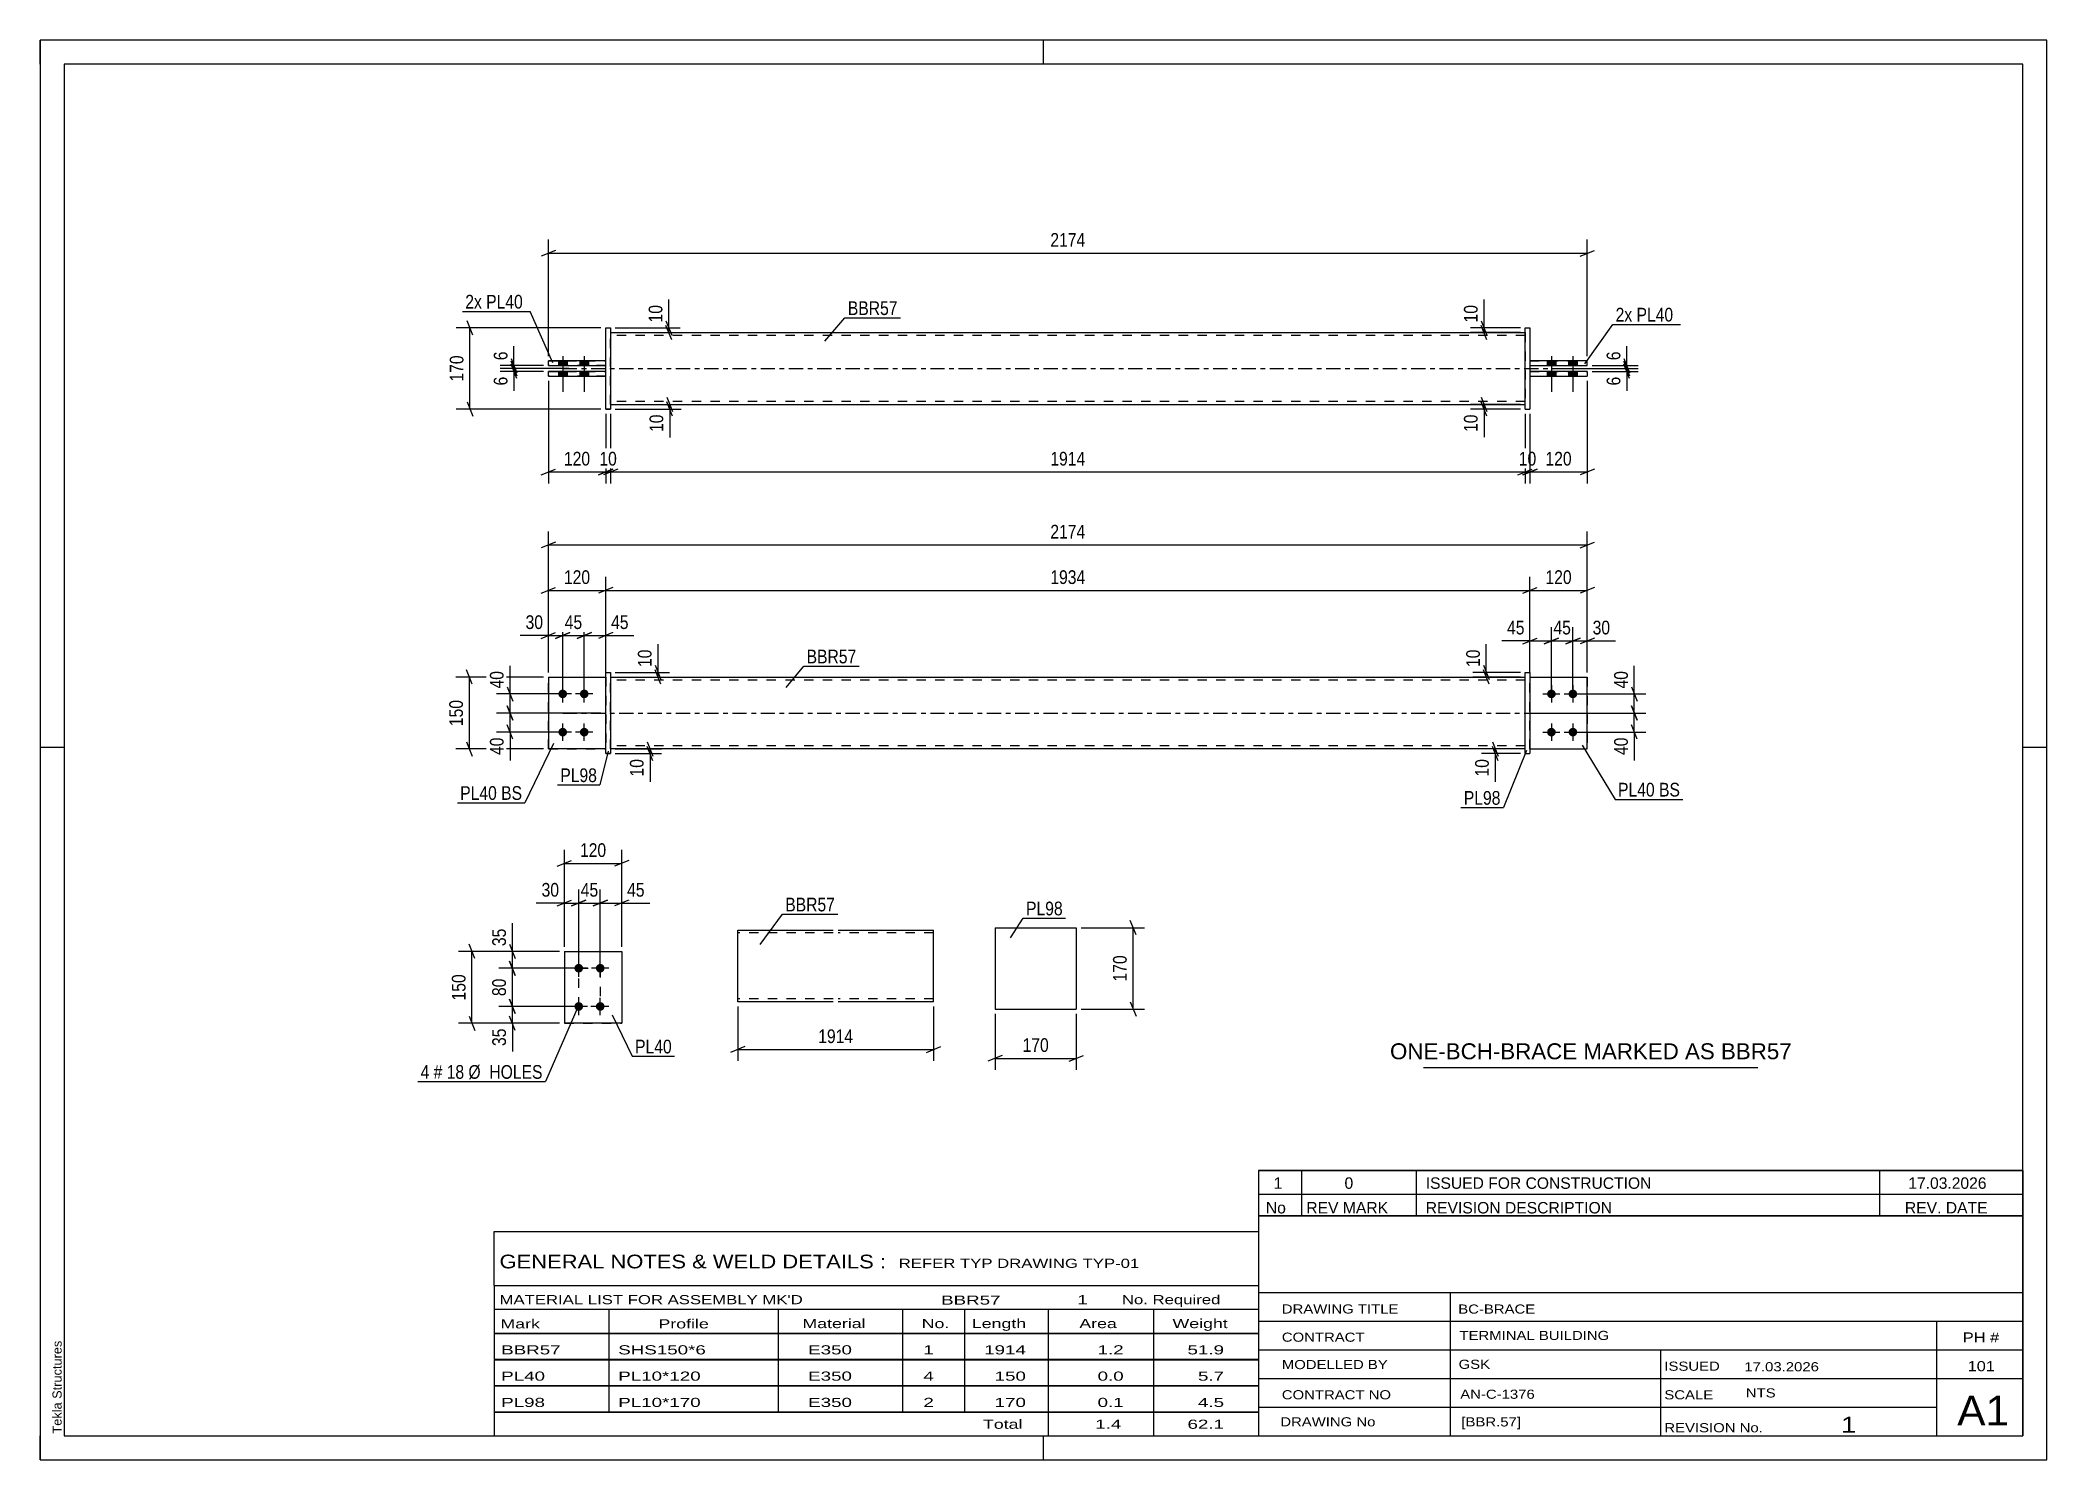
# Model space of a CAD drawing. Header units: millimetres. Extents: x 0 to 420, y 0 to 297.
import ezdxf

# ---------------------------------------------------------------- set-up
doc = ezdxf.new("R2010")
doc.units = ezdxf.units.MM
doc.linetypes.add('DXK_LINE_DOT2', pattern=[3.9198, 1.9599, -1.9599])
doc.linetypes.add('DXK_LINE_DOT3', pattern=[5.9187, 2.979, -0.9799, 0.9799, -0.9799])
doc.styles.add('Arial', font='ARIAL.TTF', dxfattribs={"height": 0.2})
doc.styles.add('Arial Narrow', font='ARIALN.TTF', dxfattribs={"height": 0.2})

# ---------------------------------------------------------------- blocks, each defined once
blk = doc.blocks.new('Unknown-580605349-1163')
at = {"color": 5, "linetype": 'Continuous'}
for p, q in [((420, 297), (0, 297)), ((0, 297), (0, 0)), ((0, 292), (0, 297)), ((210, 292), (210, 297)), ((420, 0), (420, 297)), ((415, 292), (5, 292)), ((5, 292), (5, 5)), ((415, 5), (415, 292)), ((5, 149), (0, 149)), ((420, 149), (415, 149)), ((0, 0), (0, 5)), ((5, 5), (415, 5)), ((210, 0), (210, 5)), ((0, 0), (420, 0))]:
    blk.add_line(p, q, dxfattribs=at)
at = {"color": 174, "linetype": 'Continuous', "style": 'Arial'}
blk.add_text('Tekla Structures', height=1.9102, rotation=90, dxfattribs=at).set_placement((4.5, 5.5))
blk = doc.blocks.new('Part-580605349-1818 - 1791')
at = {"color": 2, "linetype": 'Continuous'}
for p, q in [((118.38, 164.74), (119.38, 164.74)), ((118.38, 147.74), (118.38, 164.74)), ((119.38, 164.74), (119.38, 164.74)), ((119.38, 164.74), (119.38, 147.74)), ((118.38, 147.74), (119.38, 147.74))]:
    blk.add_line(p, q, dxfattribs=at)
at = {"color": 7, "linetype": 'DXK_LINE_DOT2'}
for p, q in [((118.38, 164.74), (119.38, 164.74)), ((119.38, 147.74), (118.38, 147.74)), ((118.38, 147.74), (118.38, 147.74)), ((119.38, 147.74), (119.38, 147.74))]:
    blk.add_line(p, q, dxfattribs=at)
blk = doc.blocks.new('Part-580605349-1823 - 1791')
at = {"color": 2, "linetype": 'Continuous'}
for p, q in [((311.8, 163.74), (323.8, 163.74)), ((323.8, 163.74), (323.8, 163.74)), ((323.8, 148.74), (323.8, 163.74)), ((311.8, 148.74), (323.8, 148.74))]:
    blk.add_line(p, q, dxfattribs=at)
at = {"color": 7, "linetype": 'DXK_LINE_DOT2'}
for p, q in [((311.8, 163.74), (323.8, 163.74)), ((311.8, 148.74), (311.8, 163.74)), ((311.8, 148.74), (311.8, 148.74)), ((311.8, 148.74), (323.8, 148.74))]:
    blk.add_line(p, q, dxfattribs=at)
blk = doc.blocks.new('Part-580605349-1803 - 1791')
at = {"color": 2, "linetype": 'Continuous'}
for p, q in [((310.8, 164.74), (311.8, 164.74)), ((310.8, 147.74), (310.8, 164.74)), ((311.8, 164.74), (311.8, 147.74)), ((310.8, 147.74), (310.8, 147.74)), ((310.8, 147.74), (311.8, 147.74))]:
    blk.add_line(p, q, dxfattribs=at)
at = {"color": 7, "linetype": 'DXK_LINE_DOT2'}
for p, q in [((310.8, 164.74), (311.8, 164.74)), ((310.8, 147.74), (311.8, 147.74))]:
    blk.add_line(p, q, dxfattribs=at)
blk = doc.blocks.new('Part-580605349-1808 - 1791')
at = {"color": 2, "linetype": 'Continuous'}
for p, q in [((106.38, 163.74), (118.38, 163.74)), ((106.38, 163.74), (106.38, 148.74)), ((118.38, 148.74), (106.38, 148.74)), ((106.38, 148.74), (106.38, 148.74))]:
    blk.add_line(p, q, dxfattribs=at)
at = {"color": 7, "linetype": 'DXK_LINE_DOT2'}
for p, q in [((106.38, 163.74), (118.38, 163.74)), ((118.38, 163.74), (118.38, 163.74)), ((118.38, 163.74), (118.38, 148.74)), ((106.38, 148.74), (118.38, 148.74)), ((106.38, 148.74), (106.38, 148.74))]:
    blk.add_line(p, q, dxfattribs=at)
blk = doc.blocks.new('Part-580605349-1813 - 1791')
at = {"color": 7, "linetype": 'DXK_LINE_DOT2'}
for p, q in [((106.38, 163.74), (118.38, 163.74)), ((106.38, 163.74), (118.38, 163.74)), ((106.38, 148.74), (106.38, 163.74)), ((118.38, 163.74), (118.38, 163.74)), ((118.38, 163.74), (118.38, 148.74)), ((106.38, 148.74), (118.38, 148.74)), ((118.38, 148.74), (106.38, 148.74)), ((106.38, 148.74), (106.38, 148.74))]:
    blk.add_line(p, q, dxfattribs=at)
blk = doc.blocks.new('Part-580605349-1828 - 1791')
at = {"color": 2, "linetype": 'Continuous'}
for p, q in [((119.38, 163.74), (310.8, 163.74)), ((310.8, 148.74), (119.38, 148.74))]:
    blk.add_line(p, q, dxfattribs=at)
at = {"color": 7, "linetype": 'DXK_LINE_DOT2'}
for p, q in [((119.38, 148.74), (119.38, 163.74)), ((310.8, 163.14), (119.38, 163.14)), ((310.8, 148.74), (310.8, 163.74)), ((310.8, 149.34), (119.38, 149.34))]:
    blk.add_line(p, q, dxfattribs=at)
at = {"color": 7, "linetype": 'DXK_LINE_DOT3'}
blk.add_line((109.38, 156.24), (320.8, 156.24), dxfattribs=at)
blk = doc.blocks.new('Bolt-580605349-1834 - 1791')
at = {"linetype": 'Continuous'}
for points in [[(316.3, 161.14), (316.49, 161.12), (316.67, 161.06), (316.83, 160.96), (316.97, 160.84), (317.08, 160.69), (317.16, 160.51), (317.2, 160.33), (317.2, 160.14), (317.16, 159.96), (317.08, 159.79), (316.97, 159.63), (316.83, 159.51), (316.67, 159.41), (316.49, 159.36), (316.3, 159.34), (316.12, 159.36), (315.94, 159.41), (315.77, 159.51), (315.63, 159.63), (315.52, 159.79), (315.45, 159.96), (315.41, 160.14), (315.41, 160.33), (315.45, 160.51), (315.52, 160.69), (315.63, 160.84), (315.77, 160.96), (315.94, 161.06), (316.12, 161.12)], [(320.8, 161.14), (320.99, 161.12), (321.17, 161.06), (321.33, 160.96), (321.47, 160.84), (321.58, 160.69), (321.66, 160.51), (321.7, 160.33), (321.7, 160.14), (321.66, 159.96), (321.58, 159.79), (321.47, 159.63), (321.33, 159.51), (321.17, 159.41), (320.99, 159.36), (320.8, 159.34), (320.62, 159.36), (320.44, 159.41), (320.27, 159.51), (320.13, 159.63), (320.02, 159.79), (319.95, 159.96), (319.91, 160.14), (319.91, 160.33), (319.95, 160.51), (320.02, 160.69), (320.13, 160.84), (320.27, 160.96), (320.44, 161.06), (320.62, 161.12)], [(316.3, 153.14), (316.49, 153.12), (316.67, 153.06), (316.83, 152.96), (316.97, 152.84), (317.08, 152.69), (317.16, 152.51), (317.2, 152.33), (317.2, 152.14), (317.16, 151.96), (317.08, 151.79), (316.97, 151.63), (316.83, 151.51), (316.67, 151.41), (316.49, 151.36), (316.3, 151.34), (316.12, 151.36), (315.94, 151.41), (315.77, 151.51), (315.63, 151.63), (315.52, 151.79), (315.45, 151.96), (315.41, 152.14), (315.41, 152.33), (315.45, 152.51), (315.52, 152.69), (315.63, 152.84), (315.77, 152.96), (315.94, 153.06), (316.12, 153.12)], [(320.8, 153.14), (320.99, 153.12), (321.17, 153.06), (321.33, 152.96), (321.47, 152.84), (321.58, 152.69), (321.66, 152.51), (321.7, 152.33), (321.7, 152.14), (321.66, 151.96), (321.58, 151.79), (321.47, 151.63), (321.33, 151.51), (321.17, 151.41), (320.99, 151.36), (320.8, 151.34), (320.62, 151.36), (320.44, 151.41), (320.27, 151.51), (320.13, 151.63), (320.02, 151.79), (319.95, 151.96), (319.91, 152.14), (319.91, 152.33), (319.95, 152.51), (320.02, 152.69), (320.13, 152.84), (320.27, 152.96), (320.44, 153.06), (320.62, 153.12)]]:
    blk.add_hatch(color=1, dxfattribs=at).paths.add_polyline_path(points)
at = {"color": 1, "linetype": 'Continuous'}
for p, q in [((314.5, 160.24), (318.1, 160.24)), ((316.3, 162.04), (316.3, 158.44)), ((319, 160.24), (322.6, 160.24)), ((320.8, 162.04), (320.8, 158.44)), ((314.5, 152.24), (318.1, 152.24)), ((316.3, 154.04), (316.3, 150.44)), ((319, 152.24), (322.6, 152.24)), ((320.8, 154.04), (320.8, 150.44))]:
    blk.add_line(p, q, dxfattribs=at)
blk = doc.blocks.new('Part-580605349-1839 - 1791')
at = {"color": 7, "linetype": 'DXK_LINE_DOT2'}
for p, q in [((311.8, 163.74), (323.8, 163.74)), ((311.8, 148.74), (311.8, 163.74)), ((311.8, 163.74), (323.8, 163.74)), ((323.8, 163.74), (323.8, 163.74)), ((323.8, 163.74), (323.8, 148.74)), ((311.8, 148.74), (311.8, 148.74)), ((311.8, 148.74), (323.8, 148.74)), ((311.8, 148.74), (323.8, 148.74))]:
    blk.add_line(p, q, dxfattribs=at)
blk = doc.blocks.new('Bolt-580605349-1840 - 1791')
at = {"linetype": 'Continuous'}
for points in [[(109.38, 159.34), (109.19, 159.36), (109.01, 159.41), (108.85, 159.51), (108.71, 159.63), (108.6, 159.79), (108.52, 159.96), (108.48, 160.14), (108.48, 160.33), (108.52, 160.51), (108.6, 160.69), (108.71, 160.84), (108.85, 160.96), (109.01, 161.06), (109.19, 161.12), (109.38, 161.14), (109.56, 161.12), (109.74, 161.06), (109.91, 160.96), (110.05, 160.84), (110.16, 160.69), (110.23, 160.51), (110.27, 160.33), (110.27, 160.14), (110.23, 159.96), (110.16, 159.79), (110.05, 159.63), (109.91, 159.51), (109.74, 159.41), (109.56, 159.36)], [(113.88, 159.34), (113.69, 159.36), (113.51, 159.41), (113.35, 159.51), (113.21, 159.63), (113.1, 159.79), (113.02, 159.96), (112.98, 160.14), (112.98, 160.33), (113.02, 160.51), (113.1, 160.69), (113.21, 160.84), (113.35, 160.96), (113.51, 161.06), (113.69, 161.12), (113.88, 161.14), (114.06, 161.12), (114.24, 161.06), (114.41, 160.96), (114.55, 160.84), (114.66, 160.69), (114.73, 160.51), (114.77, 160.33), (114.77, 160.14), (114.73, 159.96), (114.66, 159.79), (114.55, 159.63), (114.41, 159.51), (114.24, 159.41), (114.06, 159.36)], [(109.38, 151.34), (109.19, 151.36), (109.01, 151.41), (108.85, 151.51), (108.71, 151.63), (108.6, 151.79), (108.52, 151.96), (108.48, 152.14), (108.48, 152.33), (108.52, 152.51), (108.6, 152.69), (108.71, 152.84), (108.85, 152.96), (109.01, 153.06), (109.19, 153.12), (109.38, 153.14), (109.56, 153.12), (109.74, 153.06), (109.91, 152.96), (110.05, 152.84), (110.16, 152.69), (110.23, 152.51), (110.27, 152.33), (110.27, 152.14), (110.23, 151.96), (110.16, 151.79), (110.05, 151.63), (109.91, 151.51), (109.74, 151.41), (109.56, 151.36)], [(113.88, 151.34), (113.69, 151.36), (113.51, 151.41), (113.35, 151.51), (113.21, 151.63), (113.1, 151.79), (113.02, 151.96), (112.98, 152.14), (112.98, 152.33), (113.02, 152.51), (113.1, 152.69), (113.21, 152.84), (113.35, 152.96), (113.51, 153.06), (113.69, 153.12), (113.88, 153.14), (114.06, 153.12), (114.24, 153.06), (114.41, 152.96), (114.55, 152.84), (114.66, 152.69), (114.73, 152.51), (114.77, 152.33), (114.77, 152.14), (114.73, 151.96), (114.66, 151.79), (114.55, 151.63), (114.41, 151.51), (114.24, 151.41), (114.06, 151.36)]]:
    blk.add_hatch(color=1, dxfattribs=at).paths.add_polyline_path(points)
at = {"color": 1, "linetype": 'Continuous'}
for p, q in [((111.18, 160.24), (107.58, 160.24)), ((109.38, 158.44), (109.38, 162.04)), ((115.68, 160.24), (112.08, 160.24)), ((113.88, 158.44), (113.88, 162.04)), ((111.18, 152.24), (107.58, 152.24)), ((109.38, 150.44), (109.38, 154.04)), ((115.68, 152.24), (112.08, 152.24)), ((113.88, 150.44), (113.88, 154.04))]:
    blk.add_line(p, q, dxfattribs=at)
blk = doc.blocks.new('Bolt-580605349-2132 - 2128')
at = {"linetype": 'Continuous'}
for points in [[(108.48, 228.91), (110.28, 228.91), (110.28, 229.91), (108.48, 229.91)], [(108.48, 228.91), (110.28, 228.91), (110.28, 229.91), (108.48, 229.91)], [(108.48, 226.71), (110.28, 226.71), (110.28, 227.71), (108.48, 227.71)], [(108.48, 226.71), (110.28, 226.71), (110.28, 227.71), (108.48, 227.71)], [(112.98, 228.91), (114.78, 228.91), (114.78, 229.91), (112.98, 229.91)], [(112.98, 228.91), (114.78, 228.91), (114.78, 229.91), (112.98, 229.91)], [(112.98, 226.71), (114.78, 226.71), (114.78, 227.71), (112.98, 227.71)], [(112.98, 226.71), (114.78, 226.71), (114.78, 227.71), (112.98, 227.71)]]:
    blk.add_hatch(color=1, dxfattribs=at).paths.add_polyline_path(points)
at = {"color": 1, "linetype": 'Continuous'}
for p, q in [((108.48, 229.91), (108.48, 228.91)), ((108.48, 229.91), (108.48, 228.91)), ((108.48, 227.71), (108.48, 226.71)), ((108.48, 227.71), (108.48, 226.71)), ((109.38, 230.91), (109.38, 223.41)), ((109.38, 230.91), (109.38, 223.41)), ((110.28, 229.91), (110.28, 228.91)), ((110.28, 229.91), (110.28, 228.91)), ((110.28, 227.71), (110.28, 226.71)), ((110.28, 227.71), (110.28, 226.71)), ((112.98, 229.91), (112.98, 228.91)), ((112.98, 229.91), (112.98, 228.91)), ((112.98, 227.71), (112.98, 226.71)), ((112.98, 227.71), (112.98, 226.71)), ((113.88, 230.91), (113.88, 223.41)), ((113.88, 230.91), (113.88, 223.41)), ((114.78, 229.91), (114.78, 228.91)), ((114.78, 229.91), (114.78, 228.91)), ((114.78, 227.71), (114.78, 226.71)), ((114.78, 227.71), (114.78, 226.71))]:
    blk.add_line(p, q, dxfattribs=at)
blk = doc.blocks.new('Part-580605349-2138 - 2128')
at = {"color": 2, "linetype": 'Continuous'}
for p, q in [((119.38, 235.81), (310.8, 235.81)), ((119.38, 220.81), (310.8, 220.81))]:
    blk.add_line(p, q, dxfattribs=at)
at = {"color": 7, "linetype": 'DXK_LINE_DOT2'}
for p, q in [((119.38, 220.81), (119.38, 235.81)), ((310.8, 235.21), (119.38, 235.21)), ((310.8, 235.81), (310.8, 220.81)), ((310.8, 221.41), (119.38, 221.41))]:
    blk.add_line(p, q, dxfattribs=at)
at = {"color": 7, "linetype": 'DXK_LINE_DOT3'}
blk.add_line((109.38, 228.31), (320.8, 228.31), dxfattribs=at)
blk = doc.blocks.new('Part-580605349-2139 - 2128')
at = {"color": 2, "linetype": 'Continuous'}
for p, q in [((310.8, 236.81), (310.8, 236.81)), ((310.8, 219.81), (310.8, 236.81)), ((310.8, 236.81), (311.8, 236.81)), ((311.8, 236.81), (311.8, 236.81)), ((311.8, 236.81), (311.8, 219.81)), ((310.8, 219.81), (311.8, 219.81)), ((310.8, 219.81), (310.8, 219.81)), ((311.8, 219.81), (311.8, 219.81))]:
    blk.add_line(p, q, dxfattribs=at)
at = {"color": 7, "linetype": 'DXK_LINE_DOT2'}
for p, q in [((310.8, 236.81), (311.8, 236.81)), ((310.8, 219.81), (311.8, 219.81)), ((311.8, 219.81), (311.8, 219.81))]:
    blk.add_line(p, q, dxfattribs=at)
blk = doc.blocks.new('Bolt-580605349-2133 - 2128')
at = {"linetype": 'Continuous'}
for points in [[(317.2, 229.91), (315.4, 229.91), (315.4, 228.91), (317.2, 228.91)], [(317.2, 229.91), (315.4, 229.91), (315.4, 228.91), (317.2, 228.91)], [(317.2, 227.71), (315.4, 227.71), (315.4, 226.71), (317.2, 226.71)], [(317.2, 227.71), (315.4, 227.71), (315.4, 226.71), (317.2, 226.71)], [(321.7, 229.91), (319.9, 229.91), (319.9, 228.91), (321.7, 228.91)], [(321.7, 229.91), (319.9, 229.91), (319.9, 228.91), (321.7, 228.91)], [(321.7, 227.71), (319.9, 227.71), (319.9, 226.71), (321.7, 226.71)], [(321.7, 227.71), (319.9, 227.71), (319.9, 226.71), (321.7, 226.71)]]:
    blk.add_hatch(color=1, dxfattribs=at).paths.add_polyline_path(points)
at = {"color": 1, "linetype": 'Continuous'}
for p, q in [((315.4, 229.91), (315.4, 228.91)), ((315.4, 229.91), (315.4, 228.91)), ((315.4, 227.71), (315.4, 226.71)), ((315.4, 227.71), (315.4, 226.71)), ((316.3, 230.91), (316.3, 223.41)), ((316.3, 230.91), (316.3, 223.41)), ((317.2, 229.91), (317.2, 228.91)), ((317.2, 229.91), (317.2, 228.91)), ((317.2, 227.71), (317.2, 226.71)), ((317.2, 227.71), (317.2, 226.71)), ((319.9, 229.91), (319.9, 228.91)), ((319.9, 229.91), (319.9, 228.91)), ((319.9, 227.71), (319.9, 226.71)), ((319.9, 227.71), (319.9, 226.71)), ((320.8, 230.91), (320.8, 223.41)), ((320.8, 230.91), (320.8, 223.41)), ((321.7, 229.91), (321.7, 228.91)), ((321.7, 229.91), (321.7, 228.91)), ((321.7, 227.71), (321.7, 226.71)), ((321.7, 227.71), (321.7, 226.71))]:
    blk.add_line(p, q, dxfattribs=at)
blk = doc.blocks.new('Part-580605349-2144 - 2128')
at = {"color": 2, "linetype": 'Continuous'}
for p, q in [((118.38, 227.71), (106.38, 227.71)), ((106.38, 226.71), (106.38, 227.71)), ((106.38, 226.71), (118.38, 226.71)), ((106.38, 226.71), (106.38, 226.71))]:
    blk.add_line(p, q, dxfattribs=at)
at = {"color": 7, "linetype": 'DXK_LINE_DOT2'}
for p, q in [((106.38, 227.71), (118.38, 227.71)), ((118.38, 226.71), (118.38, 227.71)), ((118.38, 226.71), (106.38, 226.71))]:
    blk.add_line(p, q, dxfattribs=at)
blk = doc.blocks.new('Part-580605349-2149 - 2128')
at = {"color": 2, "linetype": 'Continuous'}
for p, q in [((118.38, 229.91), (106.38, 229.91)), ((106.38, 228.91), (106.38, 229.91)), ((106.38, 228.91), (118.38, 228.91)), ((106.38, 228.91), (106.38, 228.91))]:
    blk.add_line(p, q, dxfattribs=at)
at = {"color": 7, "linetype": 'DXK_LINE_DOT2'}
for p, q in [((106.38, 229.91), (118.38, 229.91)), ((118.38, 228.91), (106.38, 228.91)), ((118.38, 228.91), (118.38, 229.91))]:
    blk.add_line(p, q, dxfattribs=at)
blk = doc.blocks.new('Part-580605349-2150 - 2128')
at = {"color": 2, "linetype": 'Continuous'}
for p, q in [((118.38, 236.81), (119.38, 236.81)), ((118.38, 219.81), (118.38, 236.81)), ((119.38, 236.81), (119.38, 236.81)), ((119.38, 236.81), (119.38, 219.81)), ((119.38, 219.81), (118.38, 219.81)), ((118.38, 219.81), (118.38, 219.81))]:
    blk.add_line(p, q, dxfattribs=at)
at = {"color": 7, "linetype": 'DXK_LINE_DOT2'}
for p, q in [((118.38, 236.81), (119.38, 236.81)), ((118.38, 219.81), (119.38, 219.81)), ((118.38, 219.81), (118.38, 219.81))]:
    blk.add_line(p, q, dxfattribs=at)
blk = doc.blocks.new('Part-580605349-2155 - 2128')
at = {"color": 2, "linetype": 'Continuous'}
for p, q in [((323.8, 229.91), (311.8, 229.91)), ((311.8, 228.91), (323.8, 228.91)), ((323.8, 228.91), (323.8, 229.91))]:
    blk.add_line(p, q, dxfattribs=at)
at = {"color": 7, "linetype": 'DXK_LINE_DOT2'}
for p, q in [((311.8, 229.91), (311.8, 228.91)), ((311.8, 229.91), (323.8, 229.91)), ((311.8, 228.91), (323.8, 228.91))]:
    blk.add_line(p, q, dxfattribs=at)
blk = doc.blocks.new('Part-580605349-2160 - 2128')
at = {"color": 2, "linetype": 'Continuous'}
for p, q in [((323.8, 227.71), (311.8, 227.71)), ((323.8, 227.71), (323.8, 226.71)), ((311.8, 226.71), (323.8, 226.71))]:
    blk.add_line(p, q, dxfattribs=at)
at = {"color": 7, "linetype": 'DXK_LINE_DOT2'}
for p, q in [((311.8, 227.71), (311.8, 226.71)), ((311.8, 227.71), (323.8, 227.71)), ((311.8, 226.71), (323.8, 226.71))]:
    blk.add_line(p, q, dxfattribs=at)
blk = doc.blocks.new('Bolt-580605349-1444 - 1410')
at = {"linetype": 'Continuous'}
for points in [[(112.73, 103.75), (112.92, 103.73), (113.09, 103.67), (113.26, 103.58), (113.4, 103.45), (113.51, 103.3), (113.58, 103.13), (113.62, 102.94), (113.62, 102.75), (113.58, 102.57), (113.51, 102.4), (113.4, 102.24), (113.26, 102.12), (113.09, 102.02), (112.92, 101.97), (112.73, 101.95), (112.54, 101.97), (112.36, 102.02), (112.2, 102.12), (112.06, 102.24), (111.95, 102.4), (111.87, 102.57), (111.83, 102.75), (111.83, 102.94), (111.87, 103.13), (111.95, 103.3), (112.06, 103.45), (112.2, 103.58), (112.36, 103.67), (112.54, 103.73)], [(117.23, 103.75), (117.42, 103.73), (117.59, 103.67), (117.76, 103.58), (117.9, 103.45), (118.01, 103.3), (118.08, 103.13), (118.12, 102.94), (118.12, 102.75), (118.08, 102.57), (118.01, 102.4), (117.9, 102.24), (117.76, 102.12), (117.59, 102.02), (117.42, 101.97), (117.23, 101.95), (117.04, 101.97), (116.86, 102.02), (116.7, 102.12), (116.56, 102.24), (116.45, 102.4), (116.37, 102.57), (116.33, 102.75), (116.33, 102.94), (116.37, 103.13), (116.45, 103.3), (116.56, 103.45), (116.7, 103.58), (116.86, 103.67), (117.04, 103.73)], [(112.73, 95.75), (112.92, 95.73), (113.09, 95.67), (113.26, 95.58), (113.4, 95.45), (113.51, 95.3), (113.58, 95.13), (113.62, 94.94), (113.62, 94.75), (113.58, 94.57), (113.51, 94.4), (113.4, 94.24), (113.26, 94.12), (113.09, 94.02), (112.92, 93.97), (112.73, 93.95), (112.54, 93.97), (112.36, 94.02), (112.2, 94.12), (112.06, 94.24), (111.95, 94.4), (111.87, 94.57), (111.83, 94.75), (111.83, 94.94), (111.87, 95.13), (111.95, 95.3), (112.06, 95.45), (112.2, 95.58), (112.36, 95.67), (112.54, 95.73)], [(117.23, 95.75), (117.42, 95.73), (117.59, 95.67), (117.76, 95.58), (117.9, 95.45), (118.01, 95.3), (118.08, 95.13), (118.12, 94.94), (118.12, 94.75), (118.08, 94.57), (118.01, 94.4), (117.9, 94.24), (117.76, 94.12), (117.59, 94.02), (117.42, 93.97), (117.23, 93.95), (117.04, 93.97), (116.86, 94.02), (116.7, 94.12), (116.56, 94.24), (116.45, 94.4), (116.37, 94.57), (116.33, 94.75), (116.33, 94.94), (116.37, 95.13), (116.45, 95.3), (116.56, 95.45), (116.7, 95.58), (116.86, 95.67), (117.04, 95.73)]]:
    blk.add_hatch(color=1, dxfattribs=at).paths.add_polyline_path(points)
at = {"color": 1, "linetype": 'Continuous'}
for p, q in [((114.53, 102.85), (110.93, 102.85)), ((112.73, 101.05), (112.73, 104.65)), ((119.03, 102.85), (115.43, 102.85)), ((117.23, 101.05), (117.23, 104.65)), ((112.73, 93.05), (112.73, 96.65)), ((117.23, 93.05), (117.23, 96.65)), ((114.53, 94.85), (110.93, 94.85)), ((119.03, 94.85), (115.43, 94.85))]:
    blk.add_line(p, q, dxfattribs=at)
blk = doc.blocks.new('Part-580605349-1459 - 1410')
at = {"color": 2, "linetype": 'Continuous'}
for p, q in [((109.73, 106.35), (121.73, 106.35)), ((109.73, 106.35), (109.73, 91.35)), ((121.73, 106.35), (121.73, 106.35)), ((121.73, 106.35), (121.73, 91.35)), ((121.73, 91.35), (109.73, 91.35)), ((109.73, 91.35), (109.73, 91.35))]:
    blk.add_line(p, q, dxfattribs=at)
at = {"color": 7, "linetype": 'DXK_LINE_DOT2'}
for p, q in [((109.73, 106.35), (121.73, 106.35)), ((121.73, 106.35), (121.73, 106.35)), ((109.73, 91.35), (121.73, 91.35))]:
    blk.add_line(p, q, dxfattribs=at)
blk = doc.blocks.new('Part-580605349-1390 - 1374')
at = {"color": 2, "linetype": 'Continuous'}
for p, q in [((199.86, 111.31), (199.86, 94.31)), ((199.86, 111.31), (216.86, 111.31)), ((216.86, 111.31), (216.86, 94.31)), ((199.86, 94.31), (216.86, 94.31))]:
    blk.add_line(p, q, dxfattribs=at)
blk = doc.blocks.new('Part-580605349-1275 - 1255')
at = {"color": 2, "linetype": 'Continuous'}
for p, q in [((146.01, 95.93), (146.01, 110.84)), ((146.01, 110.84), (166.01, 110.84)), ((167.01, 110.84), (187.01, 110.84)), ((187.01, 95.84), (187.01, 110.84)), ((146.01, 95.84), (146.01, 95.93)), ((166.01, 95.84), (146.01, 95.84)), ((187.01, 95.84), (167.01, 95.84))]:
    blk.add_line(p, q, dxfattribs=at)
at = {"color": 7, "linetype": 'DXK_LINE_DOT2'}
for p, q in [((166.01, 110.24), (146.01, 110.24)), ((187.01, 110.24), (167.01, 110.24)), ((146.01, 96.44), (146.01, 96.49)), ((166.01, 96.44), (146.01, 96.44)), ((187.01, 96.44), (167.01, 96.44)), ((187.01, 96.44), (187.01, 96.49))]:
    blk.add_line(p, q, dxfattribs=at)
blk = doc.blocks.new('Rectangle-580605349-1568 - 1410')
at = {"color": 1, "linetype": 'DXK_LINE_DOT2'}
blk.add_lwpolyline([(112.73, 102.85), (117.23, 102.85), (117.23, 94.85), (112.73, 94.85), (112.73, 102.85)], close=True, dxfattribs=at)
blk = doc.blocks.new('StraightDimension-580605349-2071 - 1791')
at = {"color": 7, "linetype": 'Continuous'}
for p, q in [((120.38, 148.74), (130.05, 148.74)), ((120.38, 147.74), (130.05, 147.74)), ((127.05, 150.24), (128.25, 147.24)), ((128.25, 146.24), (127.05, 149.24)), ((127.65, 147.74), (127.65, 148.74))]:
    blk.add_line(p, q, dxfattribs=at)
at = {"color": 0}
blk.add_wipeout([(126.9, 147.21), (122.7, 147.21), (122.7, 142.35), (126.9, 142.35)], dxfattribs=at)
at = {"color": 7, "linetype": 'Continuous'}
blk.add_line((127.65, 147.74), (127.65, 141.83), dxfattribs=at)
blk.add_line((127.65, 147.74), (127.65, 141.83), dxfattribs=at)
at = {"color": 3, "style": 'Arial Narrow'}
blk.add_text('10', height=2.863, rotation=90.0002, dxfattribs=at).set_placement((126.3, 142.95))
blk = doc.blocks.new('StraightDimension-580605349-1926 - 1791')
at = {"color": 7, "linetype": 'Continuous'}
for p, q in [((312.8, 156.24), (336.05, 156.24)), ((333.05, 157.74), (334.25, 154.74)), ((333.65, 152.24), (333.65, 156.24)), ((321.8, 152.24), (336.05, 152.24)), ((334.25, 150.74), (333.05, 153.74))]:
    blk.add_line(p, q, dxfattribs=at)
at = {"color": 0}
blk.add_wipeout([(332.9, 151.71), (328.7, 151.71), (328.7, 146.85), (332.9, 146.85)], dxfattribs=at)
at = {"color": 7, "linetype": 'Continuous'}
blk.add_line((333.65, 152.24), (333.65, 146.33), dxfattribs=at)
blk.add_line((333.65, 152.24), (333.65, 146.33), dxfattribs=at)
at = {"color": 3, "style": 'Arial Narrow'}
blk.add_text('40', height=2.863, rotation=90.0002, dxfattribs=at).set_placement((332.3, 147.45))
blk = doc.blocks.new('StraightDimension-580605349-2015 - 1791')
at = {"color": 7, "linetype": 'Continuous'}
for p, q in [((112.38, 171.86), (115.38, 173.06)), ((113.88, 161.24), (113.88, 175.31)), ((113.88, 172.46), (118.38, 172.46)), ((119.88, 173.06), (116.88, 171.86)), ((118.38, 164.74), (118.38, 175.31))]:
    blk.add_line(p, q, dxfattribs=at)
at = {"color": 0}
blk.add_wipeout([(123.76, 173.21), (123.76, 177.41), (118.9, 177.41), (118.9, 173.21)], dxfattribs=at)
at = {"color": 7, "linetype": 'Continuous'}
blk.add_line((118.38, 172.46), (124.28, 172.46), dxfattribs=at)
blk.add_line((118.38, 172.46), (124.28, 172.46), dxfattribs=at)
at = {"color": 3, "style": 'Arial Narrow'}
blk.add_text('45', height=2.863, dxfattribs=at).set_placement((119.5, 173.81))
blk = doc.blocks.new('StraightDimension-580605349-1951 - 1791')
at = {"color": 7, "linetype": 'Continuous'}
for p, q in [((119.88, 182.48), (116.88, 181.28)), ((118.38, 157.24), (118.38, 184.73)), ((118.38, 181.88), (311.8, 181.88)), ((310.3, 181.28), (313.3, 182.48)), ((311.8, 164.74), (311.8, 184.73))]:
    blk.add_line(p, q, dxfattribs=at)
at = {"color": 0}
blk.add_wipeout([(219.35, 182.63), (219.35, 186.83), (210.83, 186.83), (210.83, 182.63)], dxfattribs=at)
at = {"color": 3, "style": 'Arial Narrow'}
blk.add_text('1934', height=2.863, dxfattribs=at).set_placement((211.43, 183.23))
blk = doc.blocks.new('StraightDimension-580605349-1867 - 1791')
at = {"color": 7, "linetype": 'Continuous'}
for p, q in [((316.3, 161.24), (316.3, 174.18)), ((320.8, 161.24), (320.8, 174.18)), ((314.8, 170.73), (317.8, 171.93)), ((316.3, 171.33), (320.8, 171.33)), ((322.3, 171.93), (319.3, 170.73))]:
    blk.add_line(p, q, dxfattribs=at)
at = {"color": 0}
blk.add_wipeout([(320.98, 172.08), (320.98, 176.28), (316.13, 176.28), (316.13, 172.08)], dxfattribs=at)
at = {"color": 3, "style": 'Arial Narrow'}
blk.add_text('45', height=2.863, dxfattribs=at).set_placement((316.73, 172.68))
blk = doc.blocks.new('StraightDimension-580605349-1936 - 1791')
at = {"color": 7, "linetype": 'Continuous'}
for p, q in [((104.88, 181.28), (107.88, 182.48)), ((106.38, 164.74), (106.38, 184.73)), ((106.38, 181.88), (118.38, 181.88)), ((119.88, 182.48), (116.88, 181.28)), ((118.38, 157.24), (118.38, 184.73))]:
    blk.add_line(p, q, dxfattribs=at)
at = {"color": 0}
blk.add_wipeout([(115.72, 182.63), (115.72, 186.83), (109.03, 186.83), (109.03, 182.63)], dxfattribs=at)
at = {"color": 3, "style": 'Arial Narrow'}
blk.add_text('120', height=2.863, dxfattribs=at).set_placement((109.63, 183.23))
blk = doc.blocks.new('StraightDimension-580605349-1897 - 1791')
at = {"color": 7, "linetype": 'Continuous'}
for p, q in [((106.38, 164.74), (106.38, 194.24)), ((323.8, 164.74), (323.8, 194.24)), ((107.88, 191.99), (104.88, 190.79)), ((106.38, 191.39), (323.8, 191.39)), ((322.3, 190.79), (325.3, 191.99))]:
    blk.add_line(p, q, dxfattribs=at)
at = {"color": 0}
blk.add_wipeout([(219.35, 192.14), (219.35, 196.34), (210.83, 196.34), (210.83, 192.14)], dxfattribs=at)
at = {"color": 3, "style": 'Arial Narrow'}
blk.add_text('2174', height=2.863, dxfattribs=at).set_placement((211.43, 192.74))
blk = doc.blocks.new('StraightDimension-580605349-2032 - 1791')
at = {"color": 7, "linetype": 'Continuous'}
for p, q in [((90.44, 162.24), (89.24, 165.24)), ((105.38, 163.74), (86.99, 163.74)), ((89.84, 148.74), (89.84, 163.74)), ((105.38, 148.74), (86.99, 148.74)), ((89.24, 150.24), (90.44, 147.24))]:
    blk.add_line(p, q, dxfattribs=at)
at = {"color": 0}
blk.add_wipeout([(89.09, 159.58), (84.89, 159.58), (84.89, 152.89), (89.09, 152.89)], dxfattribs=at)
at = {"color": 3, "style": 'Arial Narrow'}
blk.add_text('150', height=2.863, rotation=90.0002, dxfattribs=at).set_placement((88.49, 153.49))
blk = doc.blocks.new('StraightDimension-580605349-1842 - 1791')
at = {"color": 7, "linetype": 'Continuous'}
for p, q in [((120.38, 164.74), (131.72, 164.74)), ((128.72, 166.24), (129.92, 163.24)), ((129.92, 162.24), (128.72, 165.24)), ((129.32, 163.74), (129.32, 164.74)), ((120.38, 163.74), (131.72, 163.74))]:
    blk.add_line(p, q, dxfattribs=at)
at = {"color": 0}
blk.add_wipeout([(128.57, 170.12), (124.37, 170.12), (124.37, 165.26), (128.57, 165.26)], dxfattribs=at)
at = {"color": 7, "linetype": 'Continuous'}
blk.add_line((129.32, 164.74), (129.32, 170.64), dxfattribs=at)
blk.add_line((129.32, 164.74), (129.32, 170.64), dxfattribs=at)
at = {"color": 3, "style": 'Arial Narrow'}
blk.add_text('10', height=2.863, rotation=90.0002, dxfattribs=at).set_placement((127.97, 165.86))
blk = doc.blocks.new('StraightDimension-580605349-1851 - 1791')
at = {"color": 7, "linetype": 'Continuous'}
for p, q in [((311.8, 164.74), (311.8, 174.18)), ((316.3, 161.24), (316.3, 174.18)), ((310.3, 170.73), (313.3, 171.93)), ((311.8, 171.33), (316.3, 171.33)), ((317.8, 171.93), (314.8, 170.73))]:
    blk.add_line(p, q, dxfattribs=at)
at = {"color": 0}
blk.add_wipeout([(311.28, 172.08), (311.28, 176.28), (306.42, 176.28), (306.42, 172.08)], dxfattribs=at)
at = {"color": 7, "linetype": 'Continuous'}
blk.add_line((311.8, 171.33), (305.9, 171.33), dxfattribs=at)
blk.add_line((311.8, 171.33), (305.9, 171.33), dxfattribs=at)
at = {"color": 3, "style": 'Arial Narrow'}
blk.add_text('45', height=2.863, dxfattribs=at).set_placement((307.02, 172.68))
blk = doc.blocks.new('StraightDimension-580605349-1880 - 1791')
at = {"color": 7, "linetype": 'Continuous'}
for p, q in [((320.8, 161.24), (320.8, 174.18)), ((323.8, 164.74), (323.8, 174.18)), ((319.3, 170.73), (322.3, 171.93)), ((320.8, 171.33), (323.8, 171.33)), ((325.3, 171.93), (322.3, 170.73))]:
    blk.add_line(p, q, dxfattribs=at)
at = {"color": 0}
blk.add_wipeout([(329.18, 172.08), (329.18, 176.28), (324.33, 176.28), (324.33, 172.08)], dxfattribs=at)
at = {"color": 7, "linetype": 'Continuous'}
blk.add_line((323.8, 171.33), (329.71, 171.33), dxfattribs=at)
blk.add_line((323.8, 171.33), (329.71, 171.33), dxfattribs=at)
at = {"color": 3, "style": 'Arial Narrow'}
blk.add_text('30', height=2.863, dxfattribs=at).set_placement((324.93, 172.68))
blk = doc.blocks.new('StraightDimension-580605349-1917 - 1791')
at = {"color": 7, "linetype": 'Continuous'}
for p, q in [((321.8, 160.24), (336.05, 160.24)), ((333.05, 161.74), (334.25, 158.74)), ((333.65, 156.24), (333.65, 160.24)), ((312.8, 156.24), (336.05, 156.24)), ((334.25, 154.74), (333.05, 157.74))]:
    blk.add_line(p, q, dxfattribs=at)
at = {"color": 0}
blk.add_wipeout([(332.9, 165.62), (328.7, 165.62), (328.7, 160.76), (332.9, 160.76)], dxfattribs=at)
at = {"color": 7, "linetype": 'Continuous'}
blk.add_line((333.65, 160.24), (333.65, 166.14), dxfattribs=at)
blk.add_line((333.65, 160.24), (333.65, 166.14), dxfattribs=at)
at = {"color": 3, "style": 'Arial Narrow'}
blk.add_text('40', height=2.863, rotation=90.0002, dxfattribs=at).set_placement((332.3, 161.36))
blk = doc.blocks.new('StraightDimension-580605349-1966 - 1791')
at = {"color": 7, "linetype": 'Continuous'}
for p, q in [((310.3, 181.28), (313.3, 182.48)), ((311.8, 164.74), (311.8, 184.73)), ((311.8, 181.88), (323.8, 181.88)), ((325.3, 182.48), (322.3, 181.28)), ((323.8, 164.74), (323.8, 184.73))]:
    blk.add_line(p, q, dxfattribs=at)
at = {"color": 0}
blk.add_wipeout([(321.15, 182.63), (321.15, 186.83), (314.46, 186.83), (314.46, 182.63)], dxfattribs=at)
at = {"color": 3, "style": 'Arial Narrow'}
blk.add_text('120', height=2.863, dxfattribs=at).set_placement((315.06, 183.23))
blk = doc.blocks.new('StraightDimension-580605349-1986 - 1791')
at = {"color": 7, "linetype": 'Continuous'}
for p, q in [((104.88, 171.86), (107.88, 173.06)), ((106.38, 164.74), (106.38, 175.31)), ((106.38, 172.46), (109.38, 172.46)), ((110.88, 173.06), (107.88, 171.86)), ((109.38, 161.24), (109.38, 175.31))]:
    blk.add_line(p, q, dxfattribs=at)
at = {"color": 0}
blk.add_wipeout([(105.85, 173.21), (105.85, 177.41), (101, 177.41), (101, 173.21)], dxfattribs=at)
at = {"color": 7, "linetype": 'Continuous'}
blk.add_line((106.38, 172.46), (100.47, 172.46), dxfattribs=at)
blk.add_line((106.38, 172.46), (100.47, 172.46), dxfattribs=at)
at = {"color": 3, "style": 'Arial Narrow'}
blk.add_text('30', height=2.863, dxfattribs=at).set_placement((101.6, 173.81))
blk = doc.blocks.new('StraightDimension-580605349-2002 - 1791')
at = {"color": 7, "linetype": 'Continuous'}
for p, q in [((107.88, 171.86), (110.88, 173.06)), ((109.38, 161.24), (109.38, 175.31)), ((109.38, 172.46), (113.88, 172.46)), ((115.38, 173.06), (112.38, 171.86)), ((113.88, 161.24), (113.88, 175.31))]:
    blk.add_line(p, q, dxfattribs=at)
at = {"color": 0}
blk.add_wipeout([(114.05, 173.21), (114.05, 177.41), (109.2, 177.41), (109.2, 173.21)], dxfattribs=at)
at = {"color": 3, "style": 'Arial Narrow'}
blk.add_text('45', height=2.863, dxfattribs=at).set_placement((109.8, 173.81))
blk = doc.blocks.new('StraightDimension-580605349-2052 - 1791')
at = {"color": 7, "linetype": 'Continuous'}
for p, q in [((117.38, 156.24), (95.5, 156.24)), ((97.75, 157.74), (98.95, 154.74)), ((98.35, 152.24), (98.35, 156.24)), ((108.38, 152.24), (95.5, 152.24)), ((98.95, 150.74), (97.75, 153.74))]:
    blk.add_line(p, q, dxfattribs=at)
at = {"color": 0}
blk.add_wipeout([(97.6, 151.71), (93.4, 151.71), (93.4, 146.85), (97.6, 146.85)], dxfattribs=at)
at = {"color": 7, "linetype": 'Continuous'}
blk.add_line((98.35, 152.24), (98.35, 146.33), dxfattribs=at)
blk.add_line((98.35, 152.24), (98.35, 146.33), dxfattribs=at)
at = {"color": 3, "style": 'Arial Narrow'}
blk.add_text('40', height=2.863, rotation=90.0002, dxfattribs=at).set_placement((97, 147.45))
blk = doc.blocks.new('StraightDimension-580605349-2061 - 1791')
at = {"color": 7, "linetype": 'Continuous'}
for p, q in [((108.38, 160.24), (95.5, 160.24)), ((97.75, 161.74), (98.95, 158.74)), ((98.35, 156.24), (98.35, 160.24)), ((117.38, 156.24), (95.5, 156.24)), ((98.95, 154.74), (97.75, 157.74))]:
    blk.add_line(p, q, dxfattribs=at)
at = {"color": 0}
blk.add_wipeout([(97.6, 165.62), (93.4, 165.62), (93.4, 160.76), (97.6, 160.76)], dxfattribs=at)
at = {"color": 7, "linetype": 'Continuous'}
blk.add_line((98.35, 160.24), (98.35, 166.14), dxfattribs=at)
blk.add_line((98.35, 160.24), (98.35, 166.14), dxfattribs=at)
at = {"color": 3, "style": 'Arial Narrow'}
blk.add_text('40', height=2.863, rotation=90.0002, dxfattribs=at).set_placement((97, 161.36))
blk = doc.blocks.new('StraightDimension-580605349-2080 - 1791')
at = {"color": 7, "linetype": 'Continuous'}
for p, q in [((309.8, 148.74), (301.7, 148.74)), ((309.8, 147.74), (301.7, 147.74)), ((303.95, 150.24), (305.15, 147.24)), ((305.15, 146.24), (303.95, 149.24)), ((304.55, 147.74), (304.55, 148.74))]:
    blk.add_line(p, q, dxfattribs=at)
at = {"color": 0}
blk.add_wipeout([(303.8, 147.21), (299.6, 147.21), (299.6, 142.35), (303.8, 142.35)], dxfattribs=at)
at = {"color": 7, "linetype": 'Continuous'}
blk.add_line((304.55, 147.74), (304.55, 141.83), dxfattribs=at)
blk.add_line((304.55, 147.74), (304.55, 141.83), dxfattribs=at)
at = {"color": 3, "style": 'Arial Narrow'}
blk.add_text('10', height=2.863, rotation=90.0002, dxfattribs=at).set_placement((303.2, 142.95))
blk = doc.blocks.new('StraightDimension-580605349-2089 - 1791')
at = {"color": 7, "linetype": 'Continuous'}
for p, q in [((309.8, 164.74), (299.83, 164.74)), ((302.08, 166.24), (303.28, 163.24)), ((303.28, 162.24), (302.08, 165.24)), ((302.68, 163.74), (302.68, 164.74)), ((309.8, 163.74), (299.83, 163.74))]:
    blk.add_line(p, q, dxfattribs=at)
at = {"color": 0}
blk.add_wipeout([(301.93, 170.12), (297.73, 170.12), (297.73, 165.26), (301.93, 165.26)], dxfattribs=at)
at = {"color": 7, "linetype": 'Continuous'}
blk.add_line((302.68, 164.74), (302.68, 170.64), dxfattribs=at)
blk.add_line((302.68, 164.74), (302.68, 170.64), dxfattribs=at)
at = {"color": 3, "style": 'Arial Narrow'}
blk.add_text('10', height=2.863, rotation=90.0002, dxfattribs=at).set_placement((301.33, 165.86))
blk = doc.blocks.new('StraightDimension-580605349-2196 - 2128')
at = {"color": 7, "linetype": 'Continuous'}
for p, q in [((119.38, 218.81), (119.38, 204.26)), ((310.8, 218.81), (310.8, 204.26)), ((120.88, 207.26), (117.88, 206.06)), ((119.38, 206.66), (310.8, 206.66)), ((309.3, 206.06), (312.3, 207.26))]:
    blk.add_line(p, q, dxfattribs=at)
at = {"color": 0}
blk.add_wipeout([(219.35, 207.41), (219.35, 211.61), (210.83, 211.61), (210.83, 207.41)], dxfattribs=at)
at = {"color": 3, "style": 'Arial Narrow'}
blk.add_text('1914', height=2.863, dxfattribs=at).set_placement((211.43, 208.01))
blk = doc.blocks.new('StraightDimension-580605349-2213 - 2128')
at = {"color": 7, "linetype": 'Continuous'}
for p, q in [((106.38, 225.71), (106.38, 204.26)), ((118.38, 218.81), (118.38, 204.26)), ((104.88, 206.06), (107.88, 207.26)), ((106.38, 206.66), (118.38, 206.66)), ((119.88, 207.26), (116.88, 206.06))]:
    blk.add_line(p, q, dxfattribs=at)
at = {"color": 0}
blk.add_wipeout([(115.72, 207.41), (115.72, 211.61), (109.03, 211.61), (109.03, 207.41)], dxfattribs=at)
at = {"color": 3, "style": 'Arial Narrow'}
blk.add_text('120', height=2.863, dxfattribs=at).set_placement((109.63, 208.01))
blk = doc.blocks.new('StraightDimension-580605349-2162 - 2128')
at = {"color": 7, "linetype": 'Continuous'}
for p, q in [((120.38, 220.81), (134.16, 220.81)), ((120.38, 219.81), (134.16, 219.81)), ((131.16, 222.31), (132.36, 219.31)), ((132.36, 218.31), (131.16, 221.31)), ((131.76, 219.81), (131.76, 220.81))]:
    blk.add_line(p, q, dxfattribs=at)
at = {"color": 0}
blk.add_wipeout([(131.01, 219.29), (126.81, 219.29), (126.81, 214.43), (131.01, 214.43)], dxfattribs=at)
at = {"color": 7, "linetype": 'Continuous'}
blk.add_line((131.76, 219.81), (131.76, 213.9), dxfattribs=at)
blk.add_line((131.76, 219.81), (131.76, 213.9), dxfattribs=at)
at = {"color": 3, "style": 'Arial Narrow'}
blk.add_text('10', height=2.863, rotation=90.0002, dxfattribs=at).set_placement((130.41, 215.03))
blk = doc.blocks.new('StraightDimension-580605349-2172 - 2128')
at = {"color": 7, "linetype": 'Continuous'}
for p, q in [((117.38, 236.81), (87.1, 236.81)), ((90.55, 235.31), (89.35, 238.31)), ((89.95, 219.81), (89.95, 236.81)), ((117.38, 219.81), (87.1, 219.81)), ((89.35, 221.31), (90.55, 218.31))]:
    blk.add_line(p, q, dxfattribs=at)
at = {"color": 0}
blk.add_wipeout([(89.2, 231.65), (85, 231.65), (85, 224.97), (89.2, 224.97)], dxfattribs=at)
at = {"color": 3, "style": 'Arial Narrow'}
blk.add_text('170', height=2.863, rotation=90.0002, dxfattribs=at).set_placement((88.6, 225.57))
blk = doc.blocks.new('StraightDimension-580605349-2185 - 2128')
at = {"color": 7, "linetype": 'Continuous'}
for p, q in [((107.88, 253.03), (104.88, 251.83)), ((106.38, 230.91), (106.38, 255.28)), ((106.38, 252.43), (323.8, 252.43)), ((322.3, 251.83), (325.3, 253.03)), ((323.8, 230.91), (323.8, 255.28))]:
    blk.add_line(p, q, dxfattribs=at)
at = {"color": 0}
blk.add_wipeout([(219.35, 253.18), (219.35, 257.38), (210.83, 257.38), (210.83, 253.18)], dxfattribs=at)
at = {"color": 3, "style": 'Arial Narrow'}
blk.add_text('2174', height=2.863, dxfattribs=at).set_placement((211.43, 253.78))
blk = doc.blocks.new('StraightDimension-580605349-2204 - 2128')
at = {"color": 7, "linetype": 'Continuous'}
for p, q in [((118.38, 218.81), (118.38, 204.26)), ((119.38, 218.81), (119.38, 204.26)), ((116.88, 206.06), (119.88, 207.26)), ((120.88, 207.26), (117.88, 206.06)), ((118.38, 206.66), (119.38, 206.66))]:
    blk.add_line(p, q, dxfattribs=at)
at = {"color": 0}
blk.add_wipeout([(121.3, 207.41), (121.3, 211.61), (116.45, 211.61), (116.45, 207.41)], dxfattribs=at)
at = {"color": 3, "style": 'Arial Narrow'}
blk.add_text('10', height=2.863, dxfattribs=at).set_placement((117.05, 208.01))
blk = doc.blocks.new('StraightDimension-580605349-2223 - 2128')
at = {"color": 7, "linetype": 'Continuous'}
for p, q in [((310.8, 218.81), (310.8, 204.26)), ((311.8, 218.81), (311.8, 204.26)), ((309.3, 206.06), (312.3, 207.26)), ((313.3, 207.26), (310.3, 206.06)), ((310.8, 206.66), (311.8, 206.66))]:
    blk.add_line(p, q, dxfattribs=at)
at = {"color": 0}
blk.add_wipeout([(313.73, 207.41), (313.73, 211.61), (308.88, 211.61), (308.88, 207.41)], dxfattribs=at)
at = {"color": 3, "style": 'Arial Narrow'}
blk.add_text('10', height=2.863, dxfattribs=at).set_placement((309.48, 208.01))
blk = doc.blocks.new('StraightDimension-580605349-2232 - 2128')
at = {"color": 7, "linetype": 'Continuous'}
for p, q in [((323.8, 225.71), (323.8, 204.26)), ((311.8, 218.81), (311.8, 204.26)), ((310.3, 206.06), (313.3, 207.26)), ((311.8, 206.66), (323.8, 206.66)), ((325.3, 207.26), (322.3, 206.06))]:
    blk.add_line(p, q, dxfattribs=at)
at = {"color": 0}
blk.add_wipeout([(321.15, 207.41), (321.15, 211.61), (314.46, 211.61), (314.46, 207.41)], dxfattribs=at)
at = {"color": 3, "style": 'Arial Narrow'}
blk.add_text('120', height=2.863, dxfattribs=at).set_placement((315.06, 208.01))
blk = doc.blocks.new('StraightDimension-580605349-2243 - 2128')
at = {"color": 7, "linetype": 'Continuous'}
for p, q in [((309.8, 220.81), (299.36, 220.81)), ((309.8, 219.81), (299.36, 219.81)), ((301.61, 222.31), (302.81, 219.31)), ((302.81, 218.31), (301.61, 221.31)), ((302.21, 219.81), (302.21, 220.81))]:
    blk.add_line(p, q, dxfattribs=at)
at = {"color": 0}
blk.add_wipeout([(301.46, 219.29), (297.26, 219.29), (297.26, 214.43), (301.46, 214.43)], dxfattribs=at)
at = {"color": 7, "linetype": 'Continuous'}
blk.add_line((302.21, 219.81), (302.21, 213.91), dxfattribs=at)
blk.add_line((302.21, 219.81), (302.21, 213.91), dxfattribs=at)
at = {"color": 3, "style": 'Arial Narrow'}
blk.add_text('10', height=2.863, rotation=90.0002, dxfattribs=at).set_placement((300.86, 215.03))
blk = doc.blocks.new('StraightDimension-580605349-2253 - 2128')
at = {"color": 7, "linetype": 'Continuous'}
for p, q in [((120.38, 236.81), (133.98, 236.81)), ((120.38, 235.81), (133.98, 235.81)), ((130.98, 238.31), (132.18, 235.31)), ((132.18, 234.31), (130.98, 237.31)), ((131.58, 235.81), (131.58, 236.81))]:
    blk.add_line(p, q, dxfattribs=at)
at = {"color": 0}
blk.add_wipeout([(130.83, 242.19), (126.63, 242.19), (126.63, 237.34), (130.83, 237.34)], dxfattribs=at)
at = {"color": 7, "linetype": 'Continuous'}
blk.add_line((131.58, 236.81), (131.58, 242.72), dxfattribs=at)
blk.add_line((131.58, 236.81), (131.58, 242.72), dxfattribs=at)
at = {"color": 3, "style": 'Arial Narrow'}
blk.add_text('10', height=2.863, rotation=90.0002, dxfattribs=at).set_placement((130.23, 237.94))
blk = doc.blocks.new('StraightDimension-580605349-2264 - 2128')
at = {"color": 7, "linetype": 'Continuous'}
for p, q in [((319.55, 228.31), (334.48, 228.31)), ((324.8, 227.71), (334.48, 227.71)), ((331.48, 229.81), (332.68, 226.81)), ((332.68, 226.21), (331.48, 229.21)), ((332.08, 227.71), (332.08, 228.31))]:
    blk.add_line(p, q, dxfattribs=at)
at = {"color": 0}
blk.add_wipeout([(331.33, 227.19), (327.13, 227.19), (327.13, 224.16), (331.33, 224.16)], dxfattribs=at)
at = {"color": 7, "linetype": 'Continuous'}
blk.add_line((332.08, 227.71), (332.08, 223.63), dxfattribs=at)
blk.add_line((332.08, 227.71), (332.08, 223.63), dxfattribs=at)
at = {"color": 3, "style": 'Arial Narrow'}
blk.add_text('6', height=2.86, rotation=90.0002, dxfattribs=at).set_placement((330.73, 224.76))
blk = doc.blocks.new('StraightDimension-580605349-2273 - 2128')
at = {"color": 7, "linetype": 'Continuous'}
for p, q in [((319.55, 228.31), (334.48, 228.31)), ((324.8, 228.91), (334.48, 228.91)), ((331.48, 230.41), (332.68, 227.41)), ((332.68, 226.81), (331.48, 229.81)), ((332.08, 228.31), (332.08, 228.91))]:
    blk.add_line(p, q, dxfattribs=at)
at = {"color": 0}
blk.add_wipeout([(331.33, 232.46), (327.13, 232.46), (327.13, 229.44), (331.33, 229.44)], dxfattribs=at)
at = {"color": 7, "linetype": 'Continuous'}
blk.add_line((332.08, 228.91), (332.08, 232.99), dxfattribs=at)
blk.add_line((332.08, 228.91), (332.08, 232.99), dxfattribs=at)
at = {"color": 3, "style": 'Arial Narrow'}
blk.add_text('6', height=2.86, rotation=90.0002, dxfattribs=at).set_placement((330.73, 230.04))
blk = doc.blocks.new('StraightDimension-580605349-2282 - 2128')
at = {"color": 7, "linetype": 'Continuous'}
for p, q in [((309.8, 236.81), (299.36, 236.81)), ((309.8, 235.81), (299.36, 235.81)), ((301.61, 238.31), (302.81, 235.31)), ((302.81, 234.31), (301.61, 237.31)), ((302.21, 235.81), (302.21, 236.81))]:
    blk.add_line(p, q, dxfattribs=at)
at = {"color": 0}
blk.add_wipeout([(301.46, 242.19), (297.26, 242.19), (297.26, 237.34), (301.46, 237.34)], dxfattribs=at)
at = {"color": 7, "linetype": 'Continuous'}
blk.add_line((302.21, 236.81), (302.21, 242.72), dxfattribs=at)
blk.add_line((302.21, 236.81), (302.21, 242.72), dxfattribs=at)
at = {"color": 3, "style": 'Arial Narrow'}
blk.add_text('10', height=2.863, rotation=90.0002, dxfattribs=at).set_placement((300.86, 237.94))
blk = doc.blocks.new('StraightDimension-580605349-2293 - 2128')
at = {"color": 7, "linetype": 'Continuous'}
for p, q in [((105.38, 228.91), (96.31, 228.91)), ((110.63, 228.31), (96.31, 228.31)), ((98.56, 230.41), (99.76, 227.41)), ((99.76, 226.81), (98.56, 229.81)), ((99.16, 228.31), (99.16, 228.91))]:
    blk.add_line(p, q, dxfattribs=at)
at = {"color": 0}
blk.add_wipeout([(98.41, 232.46), (94.21, 232.46), (94.21, 229.44), (98.41, 229.44)], dxfattribs=at)
at = {"color": 7, "linetype": 'Continuous'}
blk.add_line((99.16, 228.91), (99.16, 232.99), dxfattribs=at)
blk.add_line((99.16, 228.91), (99.16, 232.99), dxfattribs=at)
at = {"color": 3, "style": 'Arial Narrow'}
blk.add_text('6', height=2.86, rotation=90.0002, dxfattribs=at).set_placement((97.81, 230.04))
blk = doc.blocks.new('StraightDimension-580605349-2303 - 2128')
at = {"color": 7, "linetype": 'Continuous'}
for p, q in [((110.63, 228.31), (96.31, 228.31)), ((105.38, 227.71), (96.31, 227.71)), ((98.56, 229.81), (99.76, 226.81)), ((99.76, 226.21), (98.56, 229.21)), ((99.16, 227.71), (99.16, 228.31))]:
    blk.add_line(p, q, dxfattribs=at)
at = {"color": 0}
blk.add_wipeout([(98.41, 227.19), (94.21, 227.19), (94.21, 224.16), (98.41, 224.16)], dxfattribs=at)
at = {"color": 7, "linetype": 'Continuous'}
blk.add_line((99.16, 227.71), (99.16, 223.63), dxfattribs=at)
blk.add_line((99.16, 227.71), (99.16, 223.63), dxfattribs=at)
at = {"color": 3, "style": 'Arial Narrow'}
blk.add_text('6', height=2.86, rotation=90.0002, dxfattribs=at).set_placement((97.81, 224.76))
blk = doc.blocks.new('StraightDimension-580605349-1491 - 1410')
at = {"color": 7, "linetype": 'Continuous'}
for p, q in [((112.73, 103.85), (112.73, 119.32)), ((117.23, 103.85), (117.23, 119.32)), ((111.23, 115.87), (114.23, 117.07)), ((112.73, 116.47), (117.23, 116.47)), ((118.73, 117.07), (115.73, 115.87))]:
    blk.add_line(p, q, dxfattribs=at)
at = {"color": 0}
blk.add_wipeout([(117.41, 117.22), (117.41, 121.42), (112.55, 121.42), (112.55, 117.22)], dxfattribs=at)
at = {"color": 3, "style": 'Arial Narrow'}
blk.add_text('45', height=2.863, dxfattribs=at).set_placement((113.15, 117.82))
blk = doc.blocks.new('StraightDimension-580605349-1461 - 1410')
at = {"color": 7, "linetype": 'Continuous'}
for p, q in [((109.73, 107.35), (109.73, 127.62)), ((121.73, 107.35), (121.73, 127.62)), ((108.23, 124.17), (111.23, 125.37)), ((109.73, 124.77), (121.73, 124.77)), ((123.23, 125.37), (120.23, 124.17))]:
    blk.add_line(p, q, dxfattribs=at)
at = {"color": 0}
blk.add_wipeout([(119.07, 125.52), (119.07, 129.72), (112.39, 129.72), (112.39, 125.52)], dxfattribs=at)
at = {"color": 3, "style": 'Arial Narrow'}
blk.add_text('120', height=2.863, dxfattribs=at).set_placement((112.99, 126.12))
blk = doc.blocks.new('StraightDimension-580605349-1478 - 1410')
at = {"color": 7, "linetype": 'Continuous'}
for p, q in [((117.23, 103.85), (117.23, 119.32)), ((121.73, 107.35), (121.73, 119.32)), ((115.73, 115.87), (118.73, 117.07)), ((117.23, 116.47), (121.73, 116.47)), ((123.23, 117.07), (120.23, 115.87))]:
    blk.add_line(p, q, dxfattribs=at)
at = {"color": 0}
blk.add_wipeout([(127.11, 117.22), (127.11, 121.42), (122.25, 121.42), (122.25, 117.22)], dxfattribs=at)
at = {"color": 7, "linetype": 'Continuous'}
blk.add_line((121.73, 116.47), (127.63, 116.47), dxfattribs=at)
blk.add_line((121.73, 116.47), (127.63, 116.47), dxfattribs=at)
at = {"color": 3, "style": 'Arial Narrow'}
blk.add_text('45', height=2.863, dxfattribs=at).set_placement((122.85, 117.82))
blk = doc.blocks.new('StraightDimension-580605349-1501 - 1410')
at = {"color": 7, "linetype": 'Continuous'}
for p, q in [((109.73, 107.35), (109.73, 119.32)), ((112.73, 103.85), (112.73, 119.32)), ((108.23, 115.87), (111.23, 117.07)), ((109.73, 116.47), (112.73, 116.47)), ((114.23, 117.07), (111.23, 115.87))]:
    blk.add_line(p, q, dxfattribs=at)
at = {"color": 0}
blk.add_wipeout([(109.2, 117.22), (109.2, 121.42), (104.35, 121.42), (104.35, 117.22)], dxfattribs=at)
at = {"color": 7, "linetype": 'Continuous'}
blk.add_line((109.73, 116.47), (103.82, 116.47), dxfattribs=at)
blk.add_line((109.73, 116.47), (103.82, 116.47), dxfattribs=at)
at = {"color": 3, "style": 'Arial Narrow'}
blk.add_text('30', height=2.863, dxfattribs=at).set_placement((104.95, 117.82))
blk = doc.blocks.new('StraightDimension-580605349-1515 - 1410')
at = {"color": 7, "linetype": 'Continuous'}
for p, q in [((108.73, 106.35), (87.53, 106.35)), ((90.98, 104.85), (89.78, 107.85)), ((90.38, 91.35), (90.38, 106.35)), ((89.78, 92.85), (90.98, 89.85)), ((108.73, 91.35), (87.53, 91.35))]:
    blk.add_line(p, q, dxfattribs=at)
at = {"color": 0}
blk.add_wipeout([(89.63, 102.19), (85.43, 102.19), (85.43, 95.5), (89.63, 95.5)], dxfattribs=at)
at = {"color": 3, "style": 'Arial Narrow'}
blk.add_text('150', height=2.863, rotation=90.0002, dxfattribs=at).set_placement((89.03, 96.1))
blk = doc.blocks.new('StraightDimension-580605349-1532 - 1410')
at = {"color": 7, "linetype": 'Continuous'}
for p, q in [((108.73, 106.35), (95.99, 106.35)), ((98.24, 107.85), (99.44, 104.85)), ((98.84, 102.85), (98.84, 106.35)), ((111.73, 102.85), (95.99, 102.85)), ((99.44, 101.35), (98.24, 104.35))]:
    blk.add_line(p, q, dxfattribs=at)
at = {"color": 0}
blk.add_wipeout([(98.09, 111.73), (93.89, 111.73), (93.89, 106.87), (98.09, 106.87)], dxfattribs=at)
at = {"color": 7, "linetype": 'Continuous'}
blk.add_line((98.84, 106.35), (98.84, 112.25), dxfattribs=at)
blk.add_line((98.84, 106.35), (98.84, 112.25), dxfattribs=at)
at = {"color": 3, "style": 'Arial Narrow'}
blk.add_text('35', height=2.863, rotation=90.0002, dxfattribs=at).set_placement((97.49, 107.47))
blk = doc.blocks.new('StraightDimension-580605349-1545 - 1410')
at = {"color": 7, "linetype": 'Continuous'}
for p, q in [((111.73, 102.85), (95.99, 102.85)), ((98.24, 104.35), (99.44, 101.35)), ((98.84, 94.85), (98.84, 102.85)), ((111.73, 94.85), (95.99, 94.85)), ((99.44, 93.35), (98.24, 96.35))]:
    blk.add_line(p, q, dxfattribs=at)
at = {"color": 0}
blk.add_wipeout([(98.09, 101.28), (93.89, 101.28), (93.89, 96.42), (98.09, 96.42)], dxfattribs=at)
at = {"color": 3, "style": 'Arial Narrow'}
blk.add_text('80', height=2.863, rotation=90.0002, dxfattribs=at).set_placement((97.49, 97.02))
blk = doc.blocks.new('StraightDimension-580605349-1555 - 1410')
at = {"color": 7, "linetype": 'Continuous'}
for p, q in [((111.73, 94.85), (95.99, 94.85)), ((98.24, 96.35), (99.44, 93.35)), ((99.44, 89.85), (98.24, 92.85)), ((98.84, 91.35), (98.84, 94.85)), ((108.73, 91.35), (95.99, 91.35))]:
    blk.add_line(p, q, dxfattribs=at)
at = {"color": 0}
blk.add_wipeout([(98.09, 90.82), (93.89, 90.82), (93.89, 85.97), (98.09, 85.97)], dxfattribs=at)
at = {"color": 7, "linetype": 'Continuous'}
blk.add_line((98.84, 91.35), (98.84, 85.44), dxfattribs=at)
blk.add_line((98.84, 91.35), (98.84, 85.44), dxfattribs=at)
at = {"color": 3, "style": 'Arial Narrow'}
blk.add_text('35', height=2.863, rotation=90.0002, dxfattribs=at).set_placement((97.49, 86.57))
blk = doc.blocks.new('StraightDimension-580605349-1402 - 1374')
at = {"color": 7, "linetype": 'Continuous'}
for p, q in [((199.86, 93.31), (199.86, 81.59)), ((216.86, 93.31), (216.86, 81.59)), ((201.36, 84.59), (198.36, 83.39)), ((215.36, 83.39), (218.36, 84.59)), ((199.86, 83.99), (216.86, 83.99))]:
    blk.add_line(p, q, dxfattribs=at)
at = {"color": 0}
blk.add_wipeout([(211.71, 84.74), (211.71, 88.94), (205.02, 88.94), (205.02, 84.74)], dxfattribs=at)
at = {"color": 3, "style": 'Arial Narrow'}
blk.add_text('170', height=2.863, dxfattribs=at).set_placement((205.62, 85.34))
blk = doc.blocks.new('StraightDimension-580605349-1392 - 1374')
at = {"color": 7, "linetype": 'Continuous'}
for p, q in [((217.86, 111.31), (231.16, 111.31)), ((229.36, 109.81), (228.16, 112.81)), ((228.76, 94.31), (228.76, 111.31)), ((217.86, 94.31), (231.16, 94.31)), ((228.16, 95.81), (229.36, 92.81))]:
    blk.add_line(p, q, dxfattribs=at)
at = {"color": 0}
blk.add_wipeout([(228.01, 106.15), (223.81, 106.15), (223.81, 99.47), (228.01, 99.47)], dxfattribs=at)
at = {"color": 3, "style": 'Arial Narrow'}
blk.add_text('170', height=2.863, rotation=90.0002, dxfattribs=at).set_placement((227.41, 100.07))
blk = doc.blocks.new('StraightDimension-580605349-1353 - 1255')
at = {"color": 7, "linetype": 'Continuous'}
for p, q in [((146.01, 94.84), (146.01, 83.44)), ((187.01, 94.84), (187.01, 83.44)), ((147.51, 86.44), (144.51, 85.24)), ((146.01, 85.84), (187.01, 85.84)), ((185.51, 85.24), (188.51, 86.44))]:
    blk.add_line(p, q, dxfattribs=at)
at = {"color": 0}
blk.add_wipeout([(170.76, 86.59), (170.76, 90.79), (162.25, 90.79), (162.25, 86.59)], dxfattribs=at)
at = {"color": 3, "style": 'Arial Narrow'}
blk.add_text('1914', height=2.863, dxfattribs=at).set_placement((162.85, 87.19))
blk = doc.blocks.new('Unknown-580605349-3733')
at = {"color": 7, "linetype": 'Continuous'}
for p, q in [((255, 51.05), (255, 5)), ((255, 51.05), (415, 51.05)), ((415, 51), (415, 5)), ((255, 35), (415, 35)), ((295.14, 35), (295.14, 5)), ((255, 29), (415, 29)), ((397, 5.05), (397, 29.05)), ((255, 23), (415, 23)), ((339.14, 23), (339.14, 5)), ((255, 17), (415, 17)), ((255, 11), (397, 11)), ((255, 5), (415, 5))]:
    blk.add_line(p, q, dxfattribs=at)
at = {"color": 7, "style": 'Arial Narrow'}
for s, height, width, p in [('DRAWING TITLE', 1.9089, 1.425378, (259.88, 30.61)), ('BC-BRACE', 1.909, 1.425378, (296.81, 30.59)), ('CONTRACT', 1.909, 1.425378, (259.88, 24.71)), ('TERMINAL BUILDING', 1.9089, 1.425378, (297.06, 25.07)), ('MODELLED BY', 1.9089, 1.425378, (259.88, 18.98)), ('GSK', 1.909, 1.425378, (296.88, 19.04)), ('ISSUED', 1.909, 1.425378, (339.94, 18.64)), ('17.03.2026', 1.909, 1.425378, (356.69, 18.52)), ('CONTRACT NO', 1.9089, 1.425378, (259.88, 12.66)), ('AN-C-1376', 1.909, 1.425378, (297.23, 12.78)), ('SCALE', 1.909, 1.425378, (339.94, 12.65)), ('A1', 6.204, 1.25, (401.24, 7.2)), ('DRAWING No', 1.909, 1.425378, (259.56, 7)), ('[BBR.57]', 1.909, 1.425378, (297.46, 6.99)), ('1', 3.34, 1.5, (376.91, 5.68)), ('REVISION No.', 1.9089, 1.425378, (339.94, 5.77))]:
    blk.add_text(s, height=height, dxfattribs=dict(at, width=width)).set_placement(p)
at = {"color": 7, "linetype": 'Continuous', "style": 'Arial Narrow'}
for s, height, width, p in [('PH #', 2.1, 1.42538, (402.4, 24.55)), ('101', 2.1, 1.42538, (403.41, 18.55)), ('NTS', 1.909, 1.425378, (357, 13.05))]:
    blk.add_text(s, height=height, dxfattribs=dict(at, width=width)).set_placement(p)
blk = doc.blocks.new('Unknown-580605349-3734')
at = {"color": 7, "linetype": 'Continuous'}
for p, q in [((255, 60.55), (415, 60.55)), ((415, 60.55), (255, 60.55)), ((255, 60.55), (255, 55.55)), ((264, 60.55), (264, 55.55)), ((288, 60.55), (288, 55.55)), ((385, 60.55), (385, 55.55)), ((415, 60.55), (415, 55.55)), ((255, 55.55), (415, 55.55)), ((255, 55.55), (255, 51.05)), ((255, 55.55), (415, 55.55)), ((264, 55.55), (264, 51.05)), ((288, 55.55), (288, 51.05)), ((385, 55.55), (385, 51.05)), ((415, 55.55), (415, 51.05)), ((415, 51.05), (255, 51.05))]:
    blk.add_line(p, q, dxfattribs=at)
at = {"color": 7, "linetype": 'Continuous', "style": 'Arial Narrow'}
for s, height, width, p in [('1', 2.39, 1.196471, (258.16, 56.7)), ('0', 2.39, 1.196471, (273, 56.7)), ('ISSUED FOR CONSTRUCTION', 2.3861, 1.196471, (290, 56.7)), ('17.03.2026', 2.386, 1.196471, (391, 56.7)), ('No', 2.386, 1.2, (256.54, 51.55)), ('REV MARK', 2.386, 1.2, (265, 51.55)), ('REVISION DESCRIPTION', 2.3861, 1.2, (290, 51.55)), ('REV. DATE', 2.386, 1.2, (390.28, 51.55))]:
    blk.add_text(s, height=height, dxfattribs=dict(at, width=width)).set_placement(p)
blk = doc.blocks.new('Unknown-580605349-3735')
at = {"color": 7, "linetype": 'Continuous'}
for p, q in [((95, 47.75), (255, 47.75)), ((95, 36.5), (95, 47.75)), ((255, 47.75), (255, 36.5)), ((95, 36.5), (255, 36.5)), ((95, 36.5), (95, 31.5)), ((255, 36.5), (255, 31.5)), ((95, 31.5), (255, 31.5)), ((95, 31.5), (95, 26.5)), ((119, 31.5), (119, 26.5)), ((154.5, 31.5), (154.5, 26.5)), ((180.5, 31.5), (180.5, 26.5)), ((193.5, 31.5), (193.5, 26.5)), ((211, 31.5), (211, 26.5)), ((233, 31.5), (233, 26.5)), ((255, 31.5), (255, 26.5)), ((95, 26.5), (255, 26.5)), ((95, 26.45), (95, 21.05)), ((95, 26.45), (255, 26.45)), ((119, 26.5), (119, 21)), ((154.5, 26.5), (154.5, 21)), ((180.5, 26.5), (180.5, 21)), ((193.5, 26.5), (193.5, 21)), ((211, 26.5), (211, 21)), ((233, 26.5), (233, 21)), ((255, 26.45), (255, 21.05)), ((95, 21.05), (255, 21.05)), ((119, 21), (119, 15.5)), ((154.5, 21), (154.5, 15.5)), ((180.5, 21), (180.5, 15.5)), ((193.5, 21), (193.5, 15.5)), ((211, 21), (211, 15.5)), ((233, 21), (233, 15.5)), ((95, 20.95), (95, 15.55)), ((95, 20.95), (255, 20.95)), ((255, 20.95), (255, 15.55)), ((95, 15.55), (255, 15.55)), ((95, 15.45), (95, 10.05)), ((95, 15.45), (255, 15.45)), ((119, 15.5), (119, 10)), ((154.5, 15.5), (154.5, 10)), ((180.5, 15.5), (180.5, 10)), ((193.5, 15.5), (193.5, 10)), ((211, 15.5), (211, 10)), ((233, 15.5), (233, 10)), ((255, 15.45), (255, 10.05)), ((95, 10.05), (255, 10.05)), ((95, 10), (255, 10)), ((95, 10), (95, 5)), ((211, 10), (211, 5)), ((233, 10), (233, 5)), ((255, 10), (255, 5)), ((95, 5), (255, 5))]:
    blk.add_line(p, q, dxfattribs=at)
at = {"color": 7, "style": 'Arial Narrow'}
for s, height, width, p in [('GENERAL NOTES & WELD DETAILS :', 2.8633, 1.4, (96.15, 40.06)), ('REFER TYP DRAWING TYP-01', 1.9089, 1.6, (179.7, 40.16)), ("MATERIAL LIST FOR ASSEMBLY MK'D", 1.9089, 1.6, (96.15, 32.56)), ('BBR57', 1.909, 1.794707, (188.57, 32.47)), ('1', 1.91, 1.794707, (217.08, 32.56)), ('No. Required', 1.9089, 1.6, (226.41, 32.56)), ('Mark', 1.909, 1.7, (96.34, 27.5)), ('Profile', 1.909, 1.7, (129.41, 27.5)), ('Material', 1.909, 1.7, (159.54, 27.56)), ('No.', 1.909, 1.7, (184.5, 27.56)), ('Length', 1.909, 1.7, (195, 27.56)), ('Area', 1.909, 1.7, (217.5, 27.56)), ('Weight', 1.909, 1.7, (237, 27.56))]:
    blk.add_text(s, height=height, dxfattribs=dict(at, width=width)).set_placement(p)
at = {"color": 7, "linetype": 'Continuous', "style": 'Arial Narrow'}
for s, height, width, p in [('BBR57', 1.909, 1.794707, (96.5, 22.06)), ('SHS150*6', 1.909, 1.794707, (121, 22.06)), ('E350', 1.909, 1.794707, (160.74, 22.06)), ('1', 1.91, 1.794707, (184.86, 22.06)), ('1914', 1.909, 1.794707, (197.58, 22.06)), ('1.2', 1.909, 1.794707, (221.32, 22.06)), ('51.9', 1.909, 1.794707, (240.14, 22.06)), ('PL40', 1.909, 1.794707, (96.5, 16.56)), ('PL10*120', 1.909, 1.794707, (121, 16.56)), ('E350', 1.909, 1.794707, (160.74, 16.56)), ('4', 1.91, 1.794707, (184.86, 16.56)), ('150', 1.909, 1.794707, (199.77, 16.56)), ('0.0', 1.909, 1.794707, (221.32, 16.56)), ('5.7', 1.909, 1.794707, (242.33, 16.56)), ('PL98', 1.909, 1.794707, (96.5, 11.06)), ('PL10*170', 1.909, 1.794707, (121, 11.06)), ('E350', 1.909, 1.794707, (160.74, 11.06)), ('2', 1.91, 1.794707, (184.86, 11.06)), ('170', 1.909, 1.794707, (199.77, 11.06)), ('0.1', 1.909, 1.794707, (221.32, 11.06)), ('4.5', 1.909, 1.794707, (242.33, 11.06)), ('Total', 1.909, 1.7, (197.33, 6.5)), ('1.4', 1.909, 1.794707, (220.83, 6.5)), ('62.1', 1.909, 1.794707, (240.14, 6.5))]:
    blk.add_text(s, height=height, dxfattribs=dict(at, width=width)).set_placement(p)
blk = doc.blocks.new('Unknown-580605349-3736')
at = {"color": 7, "linetype": 'Continuous'}
blk.add_line((289.5, 82.05), (359.5, 82.05), dxfattribs=at)
at = {"color": 7, "style": 'Arial'}
blk.add_text('ONE-BCH-BRACE MARKED AS BBR57', height=3.3428, dxfattribs=at).set_placement((282.52, 83.8))
blk = doc.blocks.new('Mark-580605349-1814 - 1791')
at = {"color": 0}
blk.add_wipeout([(116.55, 141.79), (116.55, 144.79), (108.87, 144.79), (108.87, 141.79)], dxfattribs=at)
blk.add_wipeout([(116.55, 141.79), (116.55, 144.79), (108.87, 144.79), (108.87, 141.79)], dxfattribs=at)
at = {"color": 30, "linetype": 'Continuous'}
for p in [(118.91, 148.23), (108.27, 141.19)]:
    blk.add_line(p, (117.15, 141.19), dxfattribs=at)
at = {"color": 3, "style": 'Arial Narrow'}
blk.add_text('PL98', height=2.863, dxfattribs=at).set_placement((108.87, 141.79))
blk = doc.blocks.new('Mark-580605349-1799 - 1791')
at = {"color": 0}
blk.add_wipeout([(305.65, 137.05), (305.65, 140.05), (297.97, 140.05), (297.97, 137.05)], dxfattribs=at)
blk.add_wipeout([(305.65, 137.05), (305.65, 140.05), (297.97, 140.05), (297.97, 137.05)], dxfattribs=at)
at = {"color": 30, "linetype": 'Continuous'}
for p in [(311.11, 148.42), (297.37, 136.45)]:
    blk.add_line(p, (306.25, 136.45), dxfattribs=at)
at = {"color": 3, "style": 'Arial Narrow'}
blk.add_text('PL98', height=2.863, dxfattribs=at).set_placement((297.97, 137.05))
blk = doc.blocks.new('Mark-580605349-1824 - 1791')
at = {"color": 0}
blk.add_wipeout([(170.83, 166.63), (170.83, 169.63), (160.42, 169.63), (160.42, 166.63)], dxfattribs=at)
blk.add_wipeout([(170.83, 166.63), (170.83, 169.63), (160.42, 169.63), (160.42, 166.63)], dxfattribs=at)
at = {"color": 30, "linetype": 'Continuous'}
for p, q in [((156.13, 161.55), (159.82, 166.03)), ((159.82, 166.03), (171.43, 166.03))]:
    blk.add_line(p, q, dxfattribs=at)
at = {"color": 3, "style": 'Arial Narrow'}
blk.add_text('BBR57', height=2.863, dxfattribs=at).set_placement((160.42, 166.63))
blk = doc.blocks.new('MarkSet-580605349-2113 - 1791')
at = {"color": 0}
blk.add_wipeout([(337.93, 138.77), (337.93, 141.77), (330.25, 141.77), (330.25, 138.77)], dxfattribs=at)
blk.add_wipeout([(337.93, 138.77), (337.93, 141.77), (330.25, 141.77), (330.25, 138.77)], dxfattribs=at)
at = {"color": 30, "linetype": 'Continuous'}
blk.add_line((322.74, 149.53), (329.65, 138.17), dxfattribs=at)
at = {"color": 0}
blk.add_wipeout([(343.21, 138.77), (343.21, 141.77), (338.83, 141.77), (338.83, 138.77)], dxfattribs=at)
blk.add_wipeout([(343.21, 138.77), (343.21, 141.77), (338.83, 141.77), (338.83, 138.77)], dxfattribs=at)
at = {"color": 30, "linetype": 'Continuous'}
blk.add_line((329.65, 138.17), (343.81, 138.17), dxfattribs=at)
at = {"color": 3, "style": 'Arial Narrow'}
for s, p in [('PL40', (330.25, 138.77)), ('BS', (338.83, 138.77))]:
    blk.add_text(s, height=2.863, dxfattribs=at).set_placement(p)
blk = doc.blocks.new('MarkSet-580605349-2119 - 1791')
at = {"color": 0}
blk.add_wipeout([(95.59, 138.07), (95.59, 141.07), (87.92, 141.07), (87.92, 138.07)], dxfattribs=at)
blk.add_wipeout([(95.59, 138.07), (95.59, 141.07), (87.92, 141.07), (87.92, 138.07)], dxfattribs=at)
blk.add_wipeout([(100.88, 138.07), (100.88, 141.07), (96.49, 141.07), (96.49, 138.07)], dxfattribs=at)
blk.add_wipeout([(100.88, 138.07), (100.88, 141.07), (96.49, 141.07), (96.49, 138.07)], dxfattribs=at)
at = {"color": 30, "linetype": 'Continuous'}
for p in [(107.46, 149.86), (87.32, 137.47)]:
    blk.add_line(p, (101.48, 137.47), dxfattribs=at)
at = {"color": 3, "style": 'Arial Narrow'}
for s, p in [('PL40', (87.92, 138.07)), ('BS', (96.49, 138.07))]:
    blk.add_text(s, height=2.863, dxfattribs=at).set_placement(p)
blk = doc.blocks.new('Mark-580605349-2134 - 2128')
at = {"color": 0}
blk.add_wipeout([(179.46, 239.5), (179.46, 242.5), (169.05, 242.5), (169.05, 239.5)], dxfattribs=at)
blk.add_wipeout([(179.46, 239.5), (179.46, 242.5), (169.05, 242.5), (169.05, 239.5)], dxfattribs=at)
at = {"color": 30, "linetype": 'Continuous'}
for p, q in [((164.26, 234.05), (168.45, 238.9)), ((168.45, 238.9), (180.06, 238.9))]:
    blk.add_line(p, q, dxfattribs=at)
at = {"color": 3, "style": 'Arial Narrow'}
blk.add_text('BBR57', height=2.863, dxfattribs=at).set_placement((169.05, 239.5))
blk = doc.blocks.new('MarkSet-580605349-2335 - 2128')
at = {"color": 0}
blk.add_wipeout([(333.22, 238.14), (333.22, 241.14), (329.74, 241.14), (329.74, 238.14)], dxfattribs=at)
blk.add_wipeout([(333.22, 238.14), (333.22, 241.14), (329.74, 241.14), (329.74, 238.14)], dxfattribs=at)
at = {"color": 30, "linetype": 'Continuous'}
blk.add_line((323.33, 229.31), (329.14, 237.54), dxfattribs=at)
at = {"color": 0}
blk.add_wipeout([(341.79, 238.14), (341.79, 241.14), (334.12, 241.14), (334.12, 238.14)], dxfattribs=at)
blk.add_wipeout([(341.79, 238.14), (341.79, 241.14), (334.12, 241.14), (334.12, 238.14)], dxfattribs=at)
at = {"color": 30, "linetype": 'Continuous'}
blk.add_line((329.14, 237.54), (343.29, 237.54), dxfattribs=at)
at = {"color": 3, "style": 'Arial Narrow'}
for s, p in [('2x', (329.74, 238.14)), ('PL40', (334.12, 238.14))]:
    blk.add_text(s, height=2.863, dxfattribs=at).set_placement(p)
blk = doc.blocks.new('MarkSet-580605349-2341 - 2128')
at = {"color": 0}
blk.add_wipeout([(92.45, 240.85), (92.45, 243.85), (88.98, 243.85), (88.98, 240.85)], dxfattribs=at)
blk.add_wipeout([(92.45, 240.85), (92.45, 243.85), (88.98, 243.85), (88.98, 240.85)], dxfattribs=at)
blk.add_wipeout([(101.03, 240.85), (101.03, 243.85), (93.35, 243.85), (93.35, 240.85)], dxfattribs=at)
blk.add_wipeout([(101.03, 240.85), (101.03, 243.85), (93.35, 243.85), (93.35, 240.85)], dxfattribs=at)
at = {"color": 30, "linetype": 'Continuous'}
for p in [(88.38, 240.25), (107.34, 229.47)]:
    blk.add_line(p, (102.53, 240.25), dxfattribs=at)
at = {"color": 3, "style": 'Arial Narrow'}
for s, p in [('2x', (88.98, 240.85)), ('PL40', (93.35, 240.85))]:
    blk.add_text(s, height=2.863, dxfattribs=at).set_placement(p)
blk = doc.blocks.new('Mark-580605349-1440 - 1410')
at = {"color": 0}
blk.add_wipeout([(81.46, 79.72), (81.46, 82.72), (79.63, 82.72), (79.63, 79.72)], dxfattribs=at)
blk.add_wipeout([(81.46, 79.72), (81.46, 82.72), (79.63, 82.72), (79.63, 79.72)], dxfattribs=at)
blk.add_wipeout([(84.19, 79.72), (84.19, 82.72), (82.36, 82.72), (82.36, 79.72)], dxfattribs=at)
blk.add_wipeout([(84.19, 79.72), (84.19, 82.72), (82.36, 82.72), (82.36, 79.72)], dxfattribs=at)
at = {"color": 3, "style": 'Arial Narrow'}
blk.add_text('4', height=2.86, dxfattribs=at).set_placement((79.63, 79.72))
at = {"color": 0}
blk.add_wipeout([(88.74, 79.72), (88.74, 82.72), (85.09, 82.72), (85.09, 79.72)], dxfattribs=at)
blk.add_wipeout([(88.74, 79.72), (88.74, 82.72), (85.09, 82.72), (85.09, 79.72)], dxfattribs=at)
at = {"color": 3, "style": 'Arial Narrow'}
blk.add_text('#', height=2.86, dxfattribs=at).set_placement((82.36, 79.72))
at = {"color": 0}
blk.add_wipeout([(105.17, 79.72), (105.17, 82.72), (89.64, 82.72), (89.64, 79.72)], dxfattribs=at)
blk.add_wipeout([(105.17, 79.72), (105.17, 82.72), (89.64, 82.72), (89.64, 79.72)], dxfattribs=at)
at = {"color": 7, "linetype": 'Continuous'}
for p in [(112.56, 94.72), (79.03, 79.12)]:
    blk.add_line(p, (105.77, 79.12), dxfattribs=at)
at = {"color": 3, "style": 'Arial Narrow'}
for s, p in [('18', (85.09, 79.72)), ('Ø  HOLES', (89.64, 79.72))]:
    blk.add_text(s, height=2.863, dxfattribs=at).set_placement(p)
blk = doc.blocks.new('Mark-580605349-1455 - 1410')
at = {"color": 0}
blk.add_wipeout([(132.2, 85.03), (132.2, 88.03), (124.52, 88.03), (124.52, 85.03)], dxfattribs=at)
blk.add_wipeout([(132.2, 85.03), (132.2, 88.03), (124.52, 88.03), (124.52, 85.03)], dxfattribs=at)
at = {"color": 30, "linetype": 'Continuous'}
for p, q in [((119.7, 93.08), (123.92, 84.43)), ((123.92, 84.43), (132.8, 84.43))]:
    blk.add_line(p, q, dxfattribs=at)
at = {"color": 3, "style": 'Arial Narrow'}
blk.add_text('PL40', height=2.863, dxfattribs=at).set_placement((124.52, 85.03))
blk = doc.blocks.new('Mark-580605349-1386 - 1374')
at = {"color": 0}
blk.add_wipeout([(214.03, 113.91), (214.03, 116.91), (206.35, 116.91), (206.35, 113.91)], dxfattribs=at)
blk.add_wipeout([(214.03, 113.91), (214.03, 116.91), (206.35, 116.91), (206.35, 113.91)], dxfattribs=at)
at = {"color": 30, "linetype": 'Continuous'}
for p, q in [((203.12, 109.21), (205.75, 113.31)), ((205.75, 113.31), (214.63, 113.31))]:
    blk.add_line(p, q, dxfattribs=at)
at = {"color": 3, "style": 'Arial Narrow'}
blk.add_text('PL98', height=2.863, dxfattribs=at).set_placement((206.35, 113.91))
blk = doc.blocks.new('Mark-580605349-1270 - 1255')
at = {"color": 0}
blk.add_wipeout([(166.37, 114.74), (166.37, 117.74), (155.95, 117.74), (155.95, 114.74)], dxfattribs=at)
blk.add_wipeout([(166.37, 114.74), (166.37, 117.74), (155.95, 117.74), (155.95, 114.74)], dxfattribs=at)
at = {"color": 30, "linetype": 'Continuous'}
for p, q in [((150.72, 107.83), (155.35, 114.14)), ((155.35, 114.14), (166.97, 114.14))]:
    blk.add_line(p, q, dxfattribs=at)
at = {"color": 3, "style": 'Arial Narrow'}
blk.add_text('BBR57', height=2.863, dxfattribs=at).set_placement((155.95, 114.74))

msp = doc.modelspace()

# ---------------------------------------------------------------- block references
for name in ['Unknown-580605349-1163', 'Part-580605349-2138 - 2128', 'Part-580605349-2150 - 2128', 'Part-580605349-2139 - 2128', 'Part-580605349-2149 - 2128', 'Part-580605349-2144 - 2128', 'Bolt-580605349-2132 - 2128', 'Part-580605349-2155 - 2128', 'Part-580605349-2160 - 2128', 'Bolt-580605349-2133 - 2128', 'Part-580605349-1818 - 1791', 'Part-580605349-1803 - 1791', 'Part-580605349-1808 - 1791', 'Part-580605349-1813 - 1791', 'Bolt-580605349-1840 - 1791', 'Part-580605349-1828 - 1791', 'Part-580605349-1823 - 1791', 'Part-580605349-1839 - 1791', 'Bolt-580605349-1834 - 1791', 'Part-580605349-1275 - 1255', 'Part-580605349-1390 - 1374', 'Part-580605349-1459 - 1410', 'Bolt-580605349-1444 - 1410', 'Rectangle-580605349-1568 - 1410', 'Unknown-580605349-3736', 'Unknown-580605349-3734', 'Unknown-580605349-3733', 'Unknown-580605349-3735']:
    msp.add_blockref(name, (0, 0))

# ---------------------------------------------------------------- next in the draw order: block references
for name in ['StraightDimension-580605349-2196 - 2128', 'StraightDimension-580605349-2015 - 1791', 'StraightDimension-580605349-1926 - 1791', 'StraightDimension-580605349-2071 - 1791', 'StraightDimension-580605349-2080 - 1791', 'StraightDimension-580605349-1491 - 1410', 'Mark-580605349-1270 - 1255', 'Mark-580605349-1386 - 1374', 'Mark-580605349-1455 - 1410', 'StraightDimension-580605349-1353 - 1255', 'StraightDimension-580605349-1402 - 1374']:
    msp.add_blockref(name, (0, 0))

# ---------------------------------------------------------------- next in the draw order: block references
for name in ['StraightDimension-580605349-2213 - 2128', 'StraightDimension-580605349-2223 - 2128', 'StraightDimension-580605349-1951 - 1791', 'Mark-580605349-1799 - 1791', 'MarkSet-580605349-2113 - 1791', 'StraightDimension-580605349-1461 - 1410', 'StraightDimension-580605349-1392 - 1374']:
    msp.add_blockref(name, (0, 0))

# ---------------------------------------------------------------- next in the draw order: block references
for name in ['StraightDimension-580605349-2172 - 2128', 'StraightDimension-580605349-2232 - 2128', 'StraightDimension-580605349-2162 - 2128', 'StraightDimension-580605349-1936 - 1791', 'StraightDimension-580605349-1867 - 1791', 'StraightDimension-580605349-1478 - 1410']:
    msp.add_blockref(name, (0, 0))

# ---------------------------------------------------------------- next in the draw order: block references
for name in ['StraightDimension-580605349-2185 - 2128', 'StraightDimension-580605349-2204 - 2128', 'StraightDimension-580605349-2243 - 2128', 'StraightDimension-580605349-1897 - 1791', 'StraightDimension-580605349-1501 - 1410']:
    msp.add_blockref(name, (0, 0))

# ---------------------------------------------------------------- next in the draw order: block references
for name in ['StraightDimension-580605349-2253 - 2128', 'Mark-580605349-2134 - 2128', 'StraightDimension-580605349-2282 - 2128', 'StraightDimension-580605349-2293 - 2128', 'StraightDimension-580605349-2264 - 2128', 'StraightDimension-580605349-1851 - 1791', 'StraightDimension-580605349-1842 - 1791', 'Mark-580605349-1824 - 1791', 'StraightDimension-580605349-2032 - 1791', 'StraightDimension-580605349-1515 - 1410']:
    msp.add_blockref(name, (0, 0))

# ---------------------------------------------------------------- next in the draw order: block references
for name in ['StraightDimension-580605349-2273 - 2128', 'StraightDimension-580605349-2303 - 2128', 'StraightDimension-580605349-1986 - 1791', 'StraightDimension-580605349-1880 - 1791', 'StraightDimension-580605349-2052 - 1791', 'StraightDimension-580605349-1532 - 1410']:
    msp.add_blockref(name, (0, 0))

# ---------------------------------------------------------------- next in the draw order: block references
for name in ['MarkSet-580605349-2341 - 2128', 'MarkSet-580605349-2335 - 2128', 'StraightDimension-580605349-2002 - 1791', 'StraightDimension-580605349-1917 - 1791', 'Mark-580605349-1814 - 1791', 'StraightDimension-580605349-1545 - 1410']:
    msp.add_blockref(name, (0, 0))

# ---------------------------------------------------------------- next in the draw order: block references
for name in ['StraightDimension-580605349-1966 - 1791', 'StraightDimension-580605349-2061 - 1791', 'MarkSet-580605349-2119 - 1791', 'StraightDimension-580605349-1555 - 1410']:
    msp.add_blockref(name, (0, 0))

# ---------------------------------------------------------------- next in the draw order: block references
for name in ['StraightDimension-580605349-2089 - 1791', 'Mark-580605349-1440 - 1410']:
    msp.add_blockref(name, (0, 0))

doc.saveas('drawing.dxf')
